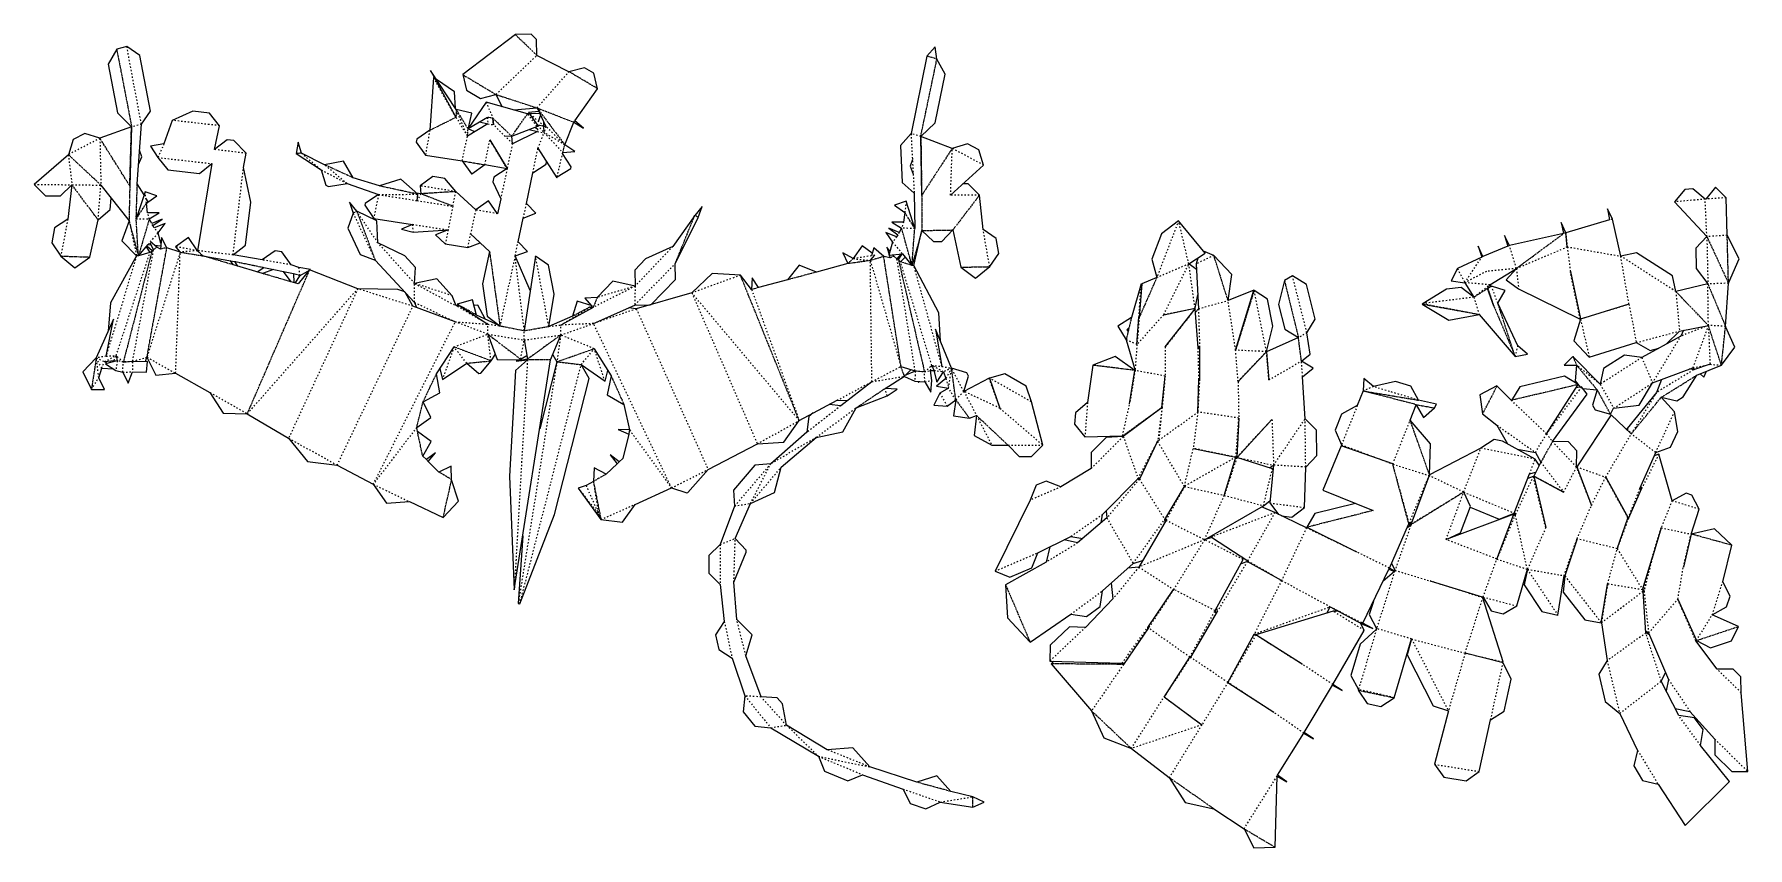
# Model space of a CAD drawing. Extents: x 1565 to 2324, y 477 to 838.
import ezdxf

# ---------------------------------------------------------------- set-up
doc = ezdxf.new("R2010")
doc.units = 0
doc.header["$LTSCALE"] = 0.05
doc.header["$MEASUREMENT"] = 0
doc.linetypes.add('ACAD_ISO03W100', pattern=[30, 12, -18])
doc.linetypes.add('ACAD_ISO12W100', pattern=[21, 12, -3, 0, -3, 0, -3])
for name, color, linetype in [('CutLine', 7, 'Continuous'), ('MountainLine', 7, 'Continuous'), ('ValleyLine', 7, 'Continuous')]:
    doc.layers.add(name, color=color, linetype=linetype)

msp = doc.modelspace()

# ---------------------------------------------------------------- linework, layer by layer
at = {"layer": 'CutLine', "color": 1, "linetype": 'Continuous', "lineweight": 0}
for p, q in [((1777.870408, 837.684238), (1754.54217, 819.938665)), ((1784.940578, 837.796899), (1777.870408, 837.684238)), ((1787.292345, 835.518904), (1784.940578, 837.796899)), ((1601.082587, 831.161), (1597.27929, 824.482758)), ((1605.580862, 832.40829), (1601.082587, 831.161)), ((1611.416128, 828.414586), (1605.580862, 832.40829)), ((1616.035309, 803.760629), (1611.416128, 828.414586)), ((1787.405006, 828.448734), (1787.292345, 835.518904)), ((1801.660844, 821.221187), (1787.405006, 828.448734)), ((1964.0043, 832.27006), (1960.353575, 828.132456)), ((1964.831659, 826.814509), (1964.0043, 832.27006)), ((1597.27929, 824.482758), (1601.435753, 802.948116)), ((1740.303769, 821.715697), (1751.533364, 801.036054)), ((1751.651232, 804.466833), (1740.303769, 821.715697)), ((1808.511207, 822.974048), (1801.660844, 821.221187)), ((1812.60847, 820.546376), (1808.511207, 822.974048)), ((1960.353575, 828.132456), (1953.3393, 793.758893)), ((1968.527248, 820.076865), (1964.831659, 826.814509)), ((1741.575219, 818.690878), (1739.94818, 795.330881)), ((1742.164882, 818.288402), (1741.575219, 818.690878)), ((1750.909288, 812.319887), (1742.879244, 817.800812)), ((1754.54217, 819.938665), (1756.262959, 813.080175)), ((1756.262959, 813.080175), (1762.435678, 809.383643)), ((1804.224807, 799.429273), (1814.361331, 813.696013)), ((1814.361331, 813.696013), (1812.60847, 820.546376)), ((1964.024861, 798.61127), (1968.527248, 820.076865)), ((1751.315382, 804.977346), (1750.909288, 812.319887)), ((1764.872178, 807.699917), (1756.885837, 796.104214)), ((1762.435678, 809.383643), (1769.294168, 811.104433)), ((1783.305046, 802.588477), (1764.872178, 807.699917)), ((1769.294168, 811.104433), (1772.043844, 805.711212)), ((1601.435753, 802.948116), (1607.728334, 796.729371)), ((1610.24347, 771.580777), (1612.041604, 797.925363)), ((1612.041604, 797.925363), (1616.035309, 803.760629)), ((1625.735041, 799.662793), (1622.053494, 789.20055)), ((1634.871191, 803.656149), (1625.735041, 799.662793)), ((1642.241622, 802.818063), (1634.871191, 803.656149)), ((1646.644701, 797.285172), (1642.241622, 802.818063)), ((1758.533435, 802.843478), (1751.651232, 804.466833)), ((1765.669664, 798.109247), (1756.649744, 792.650181)), ((1756.885837, 796.104214), (1765.523566, 801.001963)), ((1757.030347, 796.314034), (1758.56026, 802.80009)), ((1758.56026, 802.80009), (1758.533435, 802.843478)), ((1761.962752, 798.982917), (1765.669664, 798.109247)), ((1767.942966, 800.573741), (1768.213181, 797.670391)), ((1768.164758, 797.718546), (1767.942966, 800.573741)), ((1777.147215, 804.296046), (1787.487873, 805.19795)), ((1784.100128, 802.607573), (1783.305046, 802.588477)), ((1788.246797, 803.602143), (1783.725502, 803.139698)), ((1783.725502, 803.139698), (1787.731954, 797.448868)), ((1788.667619, 802.717271), (1784.315186, 802.612738)), ((1787.487873, 805.19795), (1791.406133, 796.958936)), ((1788.170241, 799.167742), (1789.086556, 801.836362)), ((1790.528279, 797.060527), (1790.509916, 798.843431)), ((1799.809274, 788.847063), (1803.810109, 798.840223)), ((1803.810109, 798.840223), (1808.105894, 796.256434)), ((1808.105894, 796.256434), (1804.224807, 799.429273)), ((1957.633208, 792.49515), (1964.024861, 798.61127)), ((1581.790677, 791.187416), (1579.649596, 784.448293)), ((1586.907006, 793.836578), (1581.790677, 791.187416)), ((1593.646128, 791.695498), (1586.907006, 793.836578)), ((1607.633133, 796.732258), (1593.646128, 791.695498)), ((1607.728334, 796.729371), (1606.889988, 770.650917)), ((1607.72043, 796.483502), (1607.633133, 796.732258)), ((1644.499263, 786.701642), (1646.644701, 797.285172)), ((1650.047146, 791.085817), (1644.499263, 786.701642)), ((1653.005869, 790.739153), (1650.047146, 791.085817)), ((1658.532862, 785.05737), (1653.005869, 790.739153)), ((1734.153349, 791.27873), (1733.927856, 790.004582)), ((1739.94818, 795.330881), (1734.153349, 791.27873)), ((1756.936905, 795.917887), (1756.995526, 796.166409)), ((1759.930596, 794.635829), (1756.936905, 795.917887)), ((1766.601318, 791.0088), (1774.226892, 778.361302)), ((1768.209047, 797.714817), (1768.164758, 797.718546)), ((1773.169566, 792.741496), (1776.27806, 792.584634)), ((1776.27806, 792.584634), (1787.416703, 796.973186)), ((1776.606828, 789.323299), (1776.312722, 792.598291)), ((1787.771346, 794.697698), (1776.606828, 789.323299)), ((1784.077207, 795.657447), (1787.771346, 794.697698)), ((1786.575224, 796.64165), (1787.753884, 795.917257)), ((1787.739833, 796.898546), (1787.204893, 796.889735)), ((1787.416703, 796.973186), (1787.629839, 797.593913)), ((1787.731954, 797.448868), (1787.563196, 797.399826)), ((1790.635804, 794.146059), (1790.528279, 797.060527)), ((1791.406133, 796.958936), (1790.532558, 796.944547)), ((1953.3393, 793.758893), (1948.610309, 788.501836)), ((1958.060838, 766.406756), (1957.633208, 792.49515)), ((1957.710909, 792.496308), (1957.636504, 792.294096)), ((1971.620395, 787.249323), (1957.710909, 792.496308)), ((1579.649596, 784.448293), (1564.539932, 771.289369)), ((1610.8252, 780.103748), (1612.259532, 783.549179)), ((1612.259532, 783.549179), (1611.25562, 786.40986)), ((1622.053494, 789.20055), (1616.135787, 788.257398)), ((1616.135787, 788.257398), (1619.325495, 783.184474)), ((1619.325495, 783.184474), (1623.732613, 777.654799)), ((1657.320198, 778.834262), (1658.532862, 785.05737)), ((1681.629707, 790.029964), (1680.698237, 784.984302)), ((1680.698237, 784.984302), (1691.778769, 777.680009)), ((1682.999369, 785.085232), (1681.629707, 790.029964)), ((1693.237669, 779.987374), (1682.999369, 785.085232)), ((1733.927856, 790.004582), (1737.980008, 784.209751)), ((1737.980008, 784.209751), (1754.244886, 781.670028)), ((1787.915326, 787.298397), (1796.314209, 774.134201)), ((1798.819147, 785.03552), (1798.906917, 785.389152)), ((1802.576366, 779.045252), (1798.819147, 785.03552)), ((1798.906917, 785.389152), (1804.196082, 785.855615)), ((1804.196082, 785.855615), (1799.809274, 788.847063)), ((1948.610309, 788.501836), (1949.476858, 772.114895)), ((1978.391377, 789.287411), (1971.620395, 787.249323)), ((1983.468883, 786.559394), (1978.391377, 789.287411)), ((1985.506972, 779.788412), (1983.468883, 786.559394)), ((1623.732613, 777.654799), (1637.752731, 776.07095)), ((1643.282406, 780.478068), (1636.879904, 741.902314)), ((1637.752731, 776.07095), (1643.282406, 780.478068)), ((1660.52062, 763.430212), (1657.320198, 778.834262)), ((1691.778769, 777.680009), (1693.886452, 770.930366)), ((1701.656695, 781.631187), (1693.237669, 779.987374)), ((1705.91199, 774.183061), (1701.656695, 781.631187)), ((1754.244886, 781.670028), (1758.371294, 775.927837)), ((1758.371294, 775.927837), (1758.578028, 775.893988)), ((1758.578028, 775.893988), (1764.320219, 780.020396)), ((1764.320219, 780.020396), (1774.217793, 778.355821)), ((1774.226892, 778.361302), (1768.305826, 774.495947)), ((1774.217793, 778.355821), (1774.221085, 778.370934)), ((1782.835629, 762.801809), (1785.613727, 776.37048)), ((1785.613727, 776.37048), (1791.536862, 780.232665)), ((1791.536862, 780.232665), (1791.75687, 781.277258)), ((1796.427387, 774.59524), (1802.417654, 778.352459)), ((1802.417654, 778.352459), (1802.576366, 779.045252)), ((1953.946993, 782.267069), (1952.886323, 779.384475)), ((1952.886323, 779.384475), (1954.284913, 775.876803)), ((1970.876778, 766.516586), (1985.506972, 779.788412)), ((1564.539932, 771.289369), (1569.483581, 766.233646)), ((1576.213456, 766.158217), (1581.269179, 771.101866)), ((1581.269179, 771.101866), (1579.432114, 755.926201)), ((1594.077169, 770.956478), (1606.563475, 755.076609)), ((1613.676626, 768.040924), (1609.742737, 755.961477)), ((1613.20835, 766.603031), (1610.24347, 771.580777)), ((1618.947326, 766.138301), (1613.676626, 768.040924)), ((1693.886452, 770.930366), (1695.051912, 770.31957)), ((1695.051912, 770.31957), (1703.26958, 771.657889)), ((1703.26958, 771.657889), (1717.245911, 766.739424)), ((1717.585126, 770.594278), (1705.91199, 774.183061)), ((1727.14907, 773.645922), (1717.585126, 770.594278)), ((1734.60406, 766.92248), (1727.14907, 773.645922)), ((1741.327331, 774.786328), (1735.600349, 770.638837)), ((1735.600349, 770.638837), (1735.935545, 767.094294)), ((1746.641979, 773.936214), (1741.327331, 774.786328)), ((1751.505529, 768.094694), (1746.641979, 773.936214)), ((1760.285974, 759.94966), (1751.505529, 768.094694)), ((1768.305826, 774.495947), (1767.864776, 772.396285)), ((1767.864776, 772.396285), (1771.379159, 764.804376)), ((1796.314209, 774.134201), (1796.427387, 774.59524)), ((1949.476858, 772.114895), (1954.733915, 767.385905)), ((1978.698299, 771.495797), (1976.37243, 771.501984)), ((1983.684981, 766.482514), (1978.698299, 771.495797)), ((2296.48978, 768.960163), (2291.956232, 763.533659)), ((2300.055746, 769.279866), (2296.48978, 768.960163)), ((2305.48225, 764.746319), (2300.055746, 769.279866)), ((2310.032254, 770.047832), (2305.863501, 764.769129)), ((2314.843406, 765.347191), (2310.032254, 770.047832)), ((1569.483581, 766.233646), (1576.213456, 766.158217)), ((1592.834406, 755.53137), (1598.219793, 760.113684)), ((1598.219793, 760.113684), (1598.627159, 765.16988)), ((1614.990536, 763.610916), (1614.019972, 765.240398)), ((1614.793389, 758.728099), (1614.292343, 763.018785)), ((1614.334812, 762.655102), (1614.990536, 763.610916)), ((1614.832771, 763.380951), (1618.947326, 766.138301)), ((1658.255315, 744.41316), (1660.52062, 763.430212)), ((1707.528193, 759.370346), (1704.353254, 763.337459)), ((1704.353254, 763.337459), (1705.937052, 758.509436)), ((1711.342607, 762.846996), (1711.190724, 762.107116)), ((1711.190724, 762.107116), (1715.083152, 756.203812)), ((1717.245911, 766.739424), (1711.342607, 762.846996)), ((1735.935545, 767.094294), (1734.063946, 767.409593)), ((1734.311655, 764.092063), (1734.60406, 766.92248)), ((1765.970138, 764.049814), (1760.285974, 759.94966)), ((1769.967916, 758.293187), (1765.970138, 764.049814)), ((1771.379159, 764.804376), (1769.967916, 758.293187)), ((1787.002643, 758.473681), (1782.835629, 762.801809)), ((1860.737063, 761.426343), (1857.460469, 757.544014)), ((1859.018409, 756.645676), (1860.737063, 761.426343)), ((1951.235996, 763.905052), (1945.939766, 762.072966)), ((1945.939766, 762.072966), (1950.551771, 758.889257)), ((1954.988708, 751.760658), (1951.235996, 763.905052)), ((1954.733915, 767.385905), (1954.988708, 751.760658)), ((1985.30517, 751.279936), (1983.684981, 766.482514)), ((2264.341457, 755.901046), (2262.268162, 760.501197)), ((2262.268162, 760.501197), (2263.041185, 755.514978)), ((2291.956232, 763.533659), (2306.254215, 748.140459)), ((2305.863501, 764.769129), (2305.48225, 764.746319)), ((2315.276626, 748.722271), (2314.843406, 765.347191)), ((1579.432114, 755.926201), (1573.580462, 751.956545)), ((1589.114843, 739.079265), (1592.834406, 755.53137)), ((1606.563475, 755.076609), (1603.341031, 746.275708)), ((1619.996502, 758.630184), (1614.793389, 758.728099)), ((1615.541219, 755.940867), (1619.996502, 758.630184)), ((1616.614243, 753.974062), (1615.541219, 755.940867)), ((1621.256742, 755.913989), (1616.614243, 753.974062)), ((1617.161012, 752.991472), (1621.256742, 755.913989)), ((1617.701492, 752.037456), (1617.161012, 752.991472)), ((1622.560042, 753.897217), (1617.701492, 752.037456)), ((1619.429901, 749.741927), (1622.560042, 753.897217)), ((1705.937052, 758.509436), (1703.540093, 751.857024)), ((1716.395182, 755.146924), (1707.528193, 759.370346)), ((1715.083152, 756.203812), (1732.201332, 753.559763)), ((1716.964766, 745.342009), (1716.395182, 755.146924)), ((1732.201332, 753.559763), (1727.380303, 751.390599)), ((1779.134368, 745.779579), (1781.403444, 756.295227)), ((1781.403444, 756.295227), (1787.002643, 758.473681)), ((1857.460469, 757.544014), (1847.684992, 743.749697)), ((1848.759586, 736.14092), (1859.018409, 756.645676)), ((1949.98268, 754.607065), (1944.778669, 754.591907)), ((1944.778669, 754.591907), (1949.190629, 751.832094)), ((1950.551771, 758.889257), (1949.98268, 754.607065)), ((2072.010251, 755.170917), (2064.438966, 749.426421)), ((2083.837086, 740.811758), (2072.010251, 755.170917)), ((2243.666768, 749.843931), (2241.636659, 754.442683)), ((2241.636659, 754.442683), (2242.678031, 749.524817)), ((2263.041185, 755.514978), (2243.706592, 749.848112)), ((2268.087626, 739.477142), (2264.341457, 755.901046)), ((1573.580462, 751.956545), (1572.318224, 745.369479)), ((1572.318224, 745.369479), (1576.28788, 739.517827)), ((1603.341031, 746.275708), (1609.895277, 739.576317)), ((1615.721439, 745.416802), (1617.477251, 742.319926)), ((1618.869741, 743.481299), (1616.069197, 745.822386)), ((1620.675392, 745.24986), (1619.429901, 749.741927)), ((1620.894817, 747.806966), (1620.449026, 742.611873)), ((1623.34706, 743.20542), (1620.894817, 747.806966)), ((1632.948087, 747.693576), (1627.238448, 743.64414)), ((1636.879904, 741.902314), (1632.948087, 747.693576)), ((1703.540093, 751.857024), (1709.041485, 740.15812)), ((1728.906535, 739.597682), (1716.964766, 745.342009)), ((1727.380303, 751.390599), (1732.516943, 750.14059)), ((1732.516943, 750.14059), (1748.025113, 751.085924)), ((1748.025502, 751.085844), (1742.494783, 748.981552)), ((1742.494783, 748.981552), (1746.763212, 744.883088)), ((1746.763212, 744.883088), (1756.772244, 743.252564)), ((1756.772244, 743.252564), (1762.310797, 745.306399)), ((1762.310797, 745.306399), (1758.061657, 749.409886)), ((1758.061657, 749.409886), (1766.424567, 741.571899)), ((1783.320675, 741.592747), (1779.134368, 745.779579)), ((1946.967259, 747.964252), (1942.144006, 749.912793)), ((1942.144006, 749.912793), (1945.199073, 745.702432)), ((1948.085783, 749.882987), (1943.47532, 751.897868)), ((1943.47532, 751.897868), (1947.523157, 748.909368)), ((1945.199073, 745.702432), (1943.496018, 739.923056)), ((1947.523157, 748.909368), (1946.967259, 747.964252)), ((1949.190629, 751.832094), (1948.085783, 749.882987)), ((1954.577863, 735.380014), (1958.153646, 750.825852)), ((1958.153646, 750.825852), (1963.372024, 745.920883)), ((1963.372024, 745.920883), (1966.991757, 745.987386)), ((1966.991757, 745.987386), (1971.899066, 751.07839)), ((1971.899066, 751.07839), (1975.383529, 734.572586)), ((1991.099705, 747.22736), (1985.30517, 751.279936)), ((1992.268018, 740.623004), (1991.099705, 747.22736)), ((2064.438966, 749.426421), (2060.090177, 738.138216)), ((2218.728213, 744.183944), (2216.473604, 748.663315)), ((2216.473604, 748.663315), (2218.016363, 743.891741)), ((2242.678031, 749.524817), (2218.728213, 744.183944)), ((2244.34094, 743.613471), (2243.666768, 749.843931)), ((2243.706592, 749.848112), (2243.669443, 749.819208)), ((2306.254215, 748.140459), (2301.360785, 743.036114)), ((2320.5519, 738.244013), (2315.276626, 748.722271)), ((1576.28788, 739.517827), (1582.530508, 734.301466)), ((1582.530508, 734.301466), (1589.114843, 739.079265)), ((1609.895277, 739.576317), (1598.343885, 718.820832)), ((1610.707379, 739.553386), (1615.057153, 744.642054)), ((1615.854549, 741.018673), (1610.707379, 739.553386)), ((1614.114943, 743.539791), (1615.854549, 741.018673)), ((1616.766325, 741.826845), (1614.422954, 743.900124)), ((1615.057153, 744.642054), (1616.239662, 744.502767)), ((1617.477251, 742.319926), (1616.766325, 741.826845)), ((1617.878762, 744.309698), (1620.56754, 743.992988)), ((1620.449026, 742.611873), (1618.869741, 743.481299)), ((1629.235358, 741.238211), (1623.34706, 743.20542)), ((1627.238448, 743.64414), (1629.235358, 741.238211)), ((1639.164605, 739.633654), (1653.267569, 737.150833)), ((1652.896847, 735.573664), (1651.371206, 737.484687)), ((1652.698998, 740.039678), (1658.255315, 744.41316)), ((1665.582391, 737.817564), (1652.698998, 740.039678)), ((1653.267569, 737.150833), (1654.651128, 735.057021)), ((1671.354976, 741.901343), (1665.582391, 737.817564)), ((1674.387444, 741.381755), (1671.354976, 741.901343)), ((1678.471224, 735.609169), (1674.387444, 741.381755)), ((1709.041485, 740.15812), (1715.693897, 737.761161)), ((1715.693897, 737.761161), (1733.172499, 718.998336)), ((1733.574739, 734.439191), (1728.906535, 739.597682)), ((1766.425492, 741.571701), (1763.382359, 727.245107)), ((1777.748629, 739.590987), (1783.320675, 741.592747)), ((1784.505182, 724.228793), (1777.748629, 739.590987)), ((1786.779755, 739.483286), (1781.855553, 706.458986)), ((1792.628066, 735.508709), (1786.779755, 739.483286)), ((1835.595889, 738.292231), (1830.805841, 733.254813)), ((1847.684992, 743.749697), (1835.595889, 738.292231)), ((1927.657987, 738.358311), (1923.055265, 740.889467)), ((1923.055265, 740.889467), (1925.316428, 736.148271)), ((1931.735401, 744.047987), (1927.657987, 738.358311)), ((1936.140438, 740.752747), (1931.735401, 744.047987)), ((1935.286547, 737.51189), (1937.340481, 739.855041)), ((1936.785987, 743.202865), (1935.842919, 739.623546)), ((1941.221208, 739.334488), (1936.785987, 743.202865)), ((1944.098938, 738.669223), (1941.221208, 739.334488)), ((1944.014306, 741.681884), (1942.59376, 743.52174)), ((1942.59376, 743.52174), (1943.600274, 740.276855)), ((1943.496018, 739.923056), (1949.490776, 740.526756)), ((1943.703535, 739.943954), (1944.098938, 738.669223)), ((1945.69869, 739.500311), (1945.236928, 740.098374)), ((1947.067728, 738.306454), (1945.69869, 739.500311)), ((1948.97078, 740.47439), (1947.067728, 738.306454)), ((1947.762789, 737.795036), (1949.427188, 740.520353)), ((1948.654613, 736.964899), (1947.762789, 737.795036)), ((1950.73944, 739.017449), (1948.654613, 736.964899)), ((1949.490776, 740.526756), (1953.754385, 735.373172)), ((1988.215443, 734.828469), (1992.268018, 740.623004)), ((2060.090177, 738.138216), (2062.297898, 729.960444)), ((2076.547674, 736.010207), (2083.837086, 740.811758)), ((2080.46567, 738.590999), (2079.761219, 736.001822)), ((2087.613438, 739.814051), (2083.072151, 741.740477)), ((2095.538109, 731.320201), (2087.613438, 739.814051)), ((2206.407167, 739.09624), (2195.627321, 733.970848)), ((2206.930289, 739.310066), (2204.776914, 743.83144)), ((2204.776914, 743.83144), (2206.407167, 739.09624)), ((2218.016363, 743.891741), (2206.930289, 739.310066)), ((2274.996786, 740.981641), (2268.087626, 739.477142)), ((2291.018377, 730.689892), (2274.996786, 740.981641)), ((2301.360785, 743.036114), (2301.550051, 734.064489)), ((2315.830581, 727.50476), (2320.5519, 738.244013)), ((1665.720602, 731.797013), (1652.896847, 735.573664)), ((1663.362718, 732.49142), (1666.365463, 734.475589)), ((1670.566728, 733.610052), (1665.720602, 731.797013)), ((1666.365463, 734.475589), (1679.440122, 731.781972)), ((1678.531625, 728.044687), (1675.055209, 732.685344)), ((1681.875026, 734.465624), (1678.471224, 735.609169)), ((1679.440122, 731.781972), (1679.584382, 727.728234)), ((1680.262844, 727.524292), (1682.47827, 730.941838)), ((1686.639984, 733.342168), (1681.550361, 727.137271)), ((1687.104953, 733.547419), (1681.875026, 734.465624)), ((1682.47827, 730.941838), (1686.553695, 733.23697)), ((1707.992213, 724.989369), (1686.639984, 733.342168)), ((1686.699294, 733.318966), (1687.104953, 733.547419)), ((1733.222377, 727.376908), (1733.574739, 734.439191)), ((1795.082704, 722.640495), (1792.628066, 735.508709)), ((1830.805841, 733.254813), (1830.983772, 726.185984)), ((1848.840503, 729.070315), (1848.759586, 736.14092)), ((1865.218287, 731.799902), (1856.151128, 723.185452)), ((1877.700552, 731.015574), (1865.218287, 731.799902)), ((1882.643967, 724.690742), (1877.700552, 731.015574)), ((1882.839476, 729.928721), (1882.643967, 724.690742)), ((1885.67827, 725.522374), (1882.839476, 729.928721)), ((1903.742749, 735.523785), (1898.581921, 728.962988)), ((1911.493969, 732.425914), (1903.742749, 735.523785)), ((1925.316428, 736.148271), (1911.493969, 732.425914)), ((1965.627718, 714.353232), (1954.577863, 735.380014)), ((1975.383529, 734.572586), (1981.899172, 729.701521)), ((1981.899172, 729.701521), (1988.215443, 734.828469)), ((2062.297898, 729.960444), (2055.677676, 727.157728)), ((2079.892762, 733.486204), (2076.547674, 736.010207)), ((2079.761219, 736.001822), (2080.797504, 716.184028)), ((2093.926686, 719.815888), (2095.538109, 731.320201)), ((2122.528743, 730.67843), (2118.904079, 728.648343)), ((2128.645457, 726.901194), (2122.528743, 730.67843)), ((2195.627321, 733.970848), (2192.860747, 728.505701)), ((2209.9867, 726.780068), (2221.819439, 734.007697)), ((2221.813378, 734.003995), (2217.322835, 728.99384)), ((2245.7256, 732.615846), (2250.209107, 711.648467)), ((2292.522876, 723.780732), (2291.018377, 730.689892)), ((2301.550051, 734.064489), (2306.697286, 727.138028)), ((1681.550361, 727.137271), (1678.531625, 728.044687)), ((1725.712835, 724.65617), (1707.992213, 724.989369)), ((1728.809396, 723.682014), (1725.712835, 724.65617)), ((1732.452983, 717.294181), (1728.984309, 723.49425)), ((1743.118401, 729.409557), (1733.222377, 727.376908)), ((1749.91473, 721.934742), (1743.118401, 729.409557)), ((1751.658347, 717.452877), (1749.91473, 721.934742)), ((1763.382359, 727.245107), (1765.39539, 712.865605)), ((1792.719826, 708.342998), (1795.082704, 722.640495)), ((1821.145008, 728.458296), (1814.175759, 721.151157)), ((1830.983772, 726.185984), (1821.145008, 728.458296)), ((1856.151128, 723.185452), (1831.517208, 716.09149)), ((1837.972192, 717.950366), (1848.840503, 729.070315)), ((1898.581921, 728.962988), (1885.67827, 725.522374)), ((2055.38245, 727.179759), (2051.052291, 712.239568)), ((2055.677676, 727.157728), (2054.565153, 712.433622)), ((2055.6454, 726.730549), (2055.38245, 727.179759)), ((2079.297197, 716.356734), (2080.475088, 722.349873)), ((2105.324319, 724.353437), (2093.926686, 719.815888)), ((2097.288004, 697.782385), (2105.324319, 724.353437)), ((2105.532202, 724.289674), (2105.262103, 724.147728)), ((2111.414092, 720.36496), (2105.532202, 724.289674)), ((2118.904079, 728.648343), (2116.353438, 718.093177)), ((2132.524751, 711.61067), (2128.645457, 726.901194)), ((2190.728239, 724.797439), (2180.390517, 718.461998)), ((2197.357496, 725.628706), (2190.728239, 724.797439)), ((2192.860747, 728.505701), (2198.934881, 727.714082)), ((2202.940742, 721.289655), (2197.357496, 725.628706)), ((2198.934881, 727.714082), (2202.940742, 721.289655)), ((2209.01408, 725.139476), (2209.082444, 725.114777)), ((2211.758722, 717.379871), (2209.01408, 725.139476)), ((2209.120707, 725.17637), (2209.044449, 725.053616)), ((2210.703214, 726.240892), (2209.120707, 725.17637)), ((2210.642913, 726.200329), (2209.9867, 726.780068)), ((2216.815512, 724.213999), (2210.703214, 726.240892)), ((2213.574465, 718.649461), (2216.815512, 724.213999)), ((2217.322835, 728.99384), (2222.770808, 725.031128)), ((2222.770808, 725.031128), (2250.041264, 711.613278)), ((2306.697286, 727.138028), (2292.522876, 723.780732)), ((2314.542519, 708.351818), (2315.830581, 727.50476)), ((1598.343885, 718.820832), (1597.293055, 706.294059)), ((1751.238148, 710.366808), (1732.452983, 717.294181)), ((1733.172499, 718.998336), (1733.972752, 716.733739)), ((1753.084812, 717.491627), (1751.658347, 717.452877)), ((1758.817623, 720.129322), (1752.080557, 718.141909)), ((1752.080557, 718.141909), (1765.709565, 709.316754)), ((1760.714443, 713.366191), (1758.817623, 720.129322)), ((1761.189416, 717.711786), (1759.508464, 717.666123)), ((1764.458286, 711.640689), (1761.189416, 717.711786)), ((1812.311521, 716.714003), (1798.066275, 708.922585)), ((1805.222937, 719.562512), (1803.17055, 712.848799)), ((1811.906223, 717.413112), (1805.222937, 719.562512)), ((1814.175759, 721.151157), (1808.633965, 720.869302)), ((1808.633965, 720.869302), (1811.607868, 717.509066)), ((1811.652383, 716.353488), (1811.906223, 717.413112)), ((1811.860758, 717.223323), (1812.311521, 716.714003)), ((1812.559068, 709.619796), (1830.841507, 717.807978)), ((1831.517208, 716.09149), (1828.052213, 716.558733)), ((1830.841507, 717.807978), (1837.752385, 717.887067)), ((1966.380165, 701.761174), (1965.627718, 714.353232)), ((2065.386423, 713.526981), (2079.297197, 716.356734)), ((2066.111651, 699.332555), (2079.330882, 716.185775)), ((2079.330882, 716.185775), (2079.129544, 716.32263)), ((2079.376249, 716.150091), (2079.290214, 716.133927)), ((2080.658177, 698.855797), (2079.376249, 716.150091)), ((2080.797504, 716.184028), (2079.486443, 714.66348)), ((2113.807247, 708.373841), (2111.414092, 720.36496)), ((2116.353438, 718.093177), (2119.073779, 707.043788)), ((2180.390517, 718.461998), (2180.075791, 718.255151)), ((2180.075791, 718.255151), (2191.796296, 711.045057)), ((2222.500131, 699.724473), (2213.574465, 718.649461)), ((2271.713608, 718.246453), (2250.245632, 711.530577)), ((1599.613753, 711.551018), (1592.032357, 694.37727)), ((1596.358264, 695.150553), (1599.613753, 711.551018)), ((1771.040309, 708.607098), (1760.714443, 713.366191)), ((1765.39539, 712.865605), (1771.040309, 708.607098)), ((1803.17055, 712.848799), (1792.719826, 708.342998)), ((1971.340286, 689.766131), (1964.16707, 707.113093)), ((1964.16707, 707.113093), (1967.044592, 690.642109)), ((2051.052291, 712.239568), (2045.027533, 708.459443)), ((2045.027533, 708.459443), (2048.737487, 702.391223)), ((2050.002608, 707.773688), (2049.072125, 706.823343)), ((2049.072125, 706.823343), (2049.600103, 706.061227)), ((2053.543427, 700.369194), (2054.413124, 712.445533)), ((2054.565153, 712.433622), (2054.400128, 712.265074)), ((2054.413124, 712.445533), (2054.582511, 712.663349)), ((2110.946592, 697.160393), (2113.807247, 708.373841)), ((2119.073779, 707.043788), (2125.124102, 703.384062)), ((2128.907868, 705.534639), (2132.524751, 711.61067)), ((2191.796296, 711.045057), (2205.303481, 713.674058)), ((2205.303481, 713.674058), (2221.270662, 694.953485)), ((2250.245632, 711.530577), (2247.297946, 701.98713)), ((2250.041264, 711.613278), (2250.173673, 711.814176)), ((2250.209107, 711.648467), (2250.384324, 711.573964)), ((2294.099051, 706.265563), (2306.930079, 708.777736)), ((2318.596562, 699.20573), (2314.542519, 708.351818)), ((1742.894935, 687.366393), (1750.681813, 699.22437)), ((1765.664643, 704.904683), (1769.881601, 693.739019)), ((1781.805094, 702.31686), (1783.219129, 693.807752)), ((1793.527843, 693.452947), (1798.003705, 704.510728)), ((2048.737487, 702.391223), (2052.678103, 688.8458)), ((2080.608803, 699.521892), (2081.32241, 698.850234)), ((2125.124102, 703.384062), (2110.990175, 697.142099)), ((2130.296022, 696.085735), (2128.907868, 705.534639)), ((2226.727213, 696.091257), (2222.500131, 699.724473)), ((2247.297946, 701.98713), (2254.098869, 694.671825)), ((2254.098869, 694.671825), (2274.96434, 701.179903)), ((2274.96434, 701.179903), (2281.080899, 697.631987)), ((2294.742285, 704.044455), (2277.379226, 694.529975)), ((2288.399299, 700.568672), (2294.099051, 706.265563)), ((2295.873871, 706.613053), (2294.742285, 704.044455)), ((2312.70686, 691.118851), (2318.596562, 699.20573)), ((1592.032357, 694.37727), (1586.013848, 688.170074)), ((1595.611559, 692.763997), (1599.931879, 693.301314)), ((1596.69814, 691.897231), (1595.611559, 692.763997)), ((1601.090765, 693.080752), (1596.075674, 691.729517)), ((1596.075674, 691.729517), (1600.701671, 688.84185)), ((1599.931879, 693.301314), (1601.324568, 693.036254)), ((1600.876385, 695.432796), (1601.341197, 693.148227)), ((1604.030124, 692.550539), (1608.154395, 692.890885)), ((1604.674714, 692.568204), (1604.632251, 692.600228)), ((1608.166861, 692.663907), (1608.068718, 692.883814)), ((1608.154395, 692.890885), (1608.41148, 692.666887)), ((1614.755648, 692.744174), (1608.166861, 692.663907)), ((1613.88357, 692.73355), (1614.50241, 694.657591)), ((1614.295633, 688.122605), (1614.755648, 692.744174)), ((1614.50241, 694.657591), (1618.443791, 686.751366)), ((1745.547463, 684.870146), (1756.293601, 692.004903)), ((1756.293601, 692.004903), (1761.754035, 687.51228)), ((1762.60006, 687.594545), (1767.092683, 693.054979)), ((1767.092683, 693.054979), (1769.021745, 696.015746)), ((1769.881601, 693.739019), (1780.126039, 693.508398)), ((1777.388417, 591.59938), (1793.527843, 693.452947)), ((1783.269082, 693.470111), (1777.989238, 688.766575)), ((1783.219129, 693.807752), (1778.297944, 692.907163)), ((1778.297944, 692.907163), (1783.269082, 693.470111)), ((1780.126039, 693.508398), (1780.184202, 693.844722)), ((1780.184202, 693.844722), (1782.948326, 695.437339)), ((1796.297864, 692.704036), (1788.697018, 662.966313)), ((1794.439935, 695.706304), (1796.297864, 692.704036)), ((1812.843699, 698.467078), (1820.339374, 686.422911)), ((2043.939374, 694.948969), (2034.017, 691.121399)), ((2052.651805, 688.850006), (2043.939374, 694.948969)), ((2081.320327, 698.228301), (2080.658177, 698.855797)), ((2081.32241, 698.850234), (2081.275335, 684.798484)), ((2110.96788, 697.140248), (2098.374512, 683.852881)), ((2110.947767, 697.119027), (2110.946592, 697.160393)), ((2110.992001, 697.119861), (2110.96788, 697.140248)), ((2110.990175, 697.142099), (2112.0205, 684.591958)), ((2126.457248, 692.997412), (2130.296022, 696.085735)), ((2131.706044, 689.899052), (2126.457248, 692.997412)), ((2221.270662, 694.953485), (2226.727213, 696.091257)), ((2246.846476, 695.04004), (2243.014128, 691.21289)), ((2258.985674, 682.723189), (2246.846476, 695.04004)), ((2269.671531, 695.52387), (2260.492469, 689.631848)), ((2277.379226, 694.529975), (2269.671531, 695.52387)), ((2281.080899, 697.631987), (2284.885408, 698.643156)), ((2307.655674, 691.557884), (2300.351711, 689.047687)), ((1586.013848, 688.170074), (1589.878045, 680.435753)), ((1593.168987, 685.602025), (1594.476899, 689.814596)), ((1595.740597, 680.332586), (1593.168987, 685.602025)), ((1594.476899, 689.814596), (1599.651037, 689.497683)), ((1600.701671, 688.84185), (1603.762218, 688.05479)), ((1603.762218, 688.05479), (1606.132491, 683.130777)), ((1606.132491, 683.130777), (1608.170726, 688.20125)), ((1608.170726, 688.20125), (1614.295633, 688.122605)), ((1618.443791, 686.751366), (1627.238218, 687.588592)), ((1627.238218, 687.588592), (1642.451036, 678.983636)), ((1744.432784, 678.966128), (1742.894935, 687.366393)), ((1744.393202, 689.647977), (1745.547463, 684.870146)), ((1761.754035, 687.51228), (1762.60006, 687.594545)), ((1777.989238, 688.766575), (1775.286858, 641.953249)), ((1795.186294, 624.996541), (1810.667766, 685.303939)), ((1810.667766, 685.303939), (1807.068032, 691.390146)), ((1807.068032, 691.390146), (1817.637416, 683.996071)), ((1817.637416, 683.996071), (1818.901208, 688.733778)), ((1820.339374, 686.422911), (1818.604062, 678.061083)), ((1941.87186, 680.858135), (1950.453547, 686.215643)), ((1948.877126, 690.584406), (1955.180298, 688.663843)), ((1955.16304, 688.450944), (1950.361657, 686.470298)), ((1950.435881, 686.204614), (1955.040016, 684.000301)), ((1950.958896, 686.716668), (1953.45355, 689.189979)), ((1955.040016, 684.000301), (1959.438772, 683.72171)), ((1959.295027, 688.22314), (1955.16304, 688.450944)), ((1955.180298, 688.663843), (1955.244141, 688.446472)), ((1956.578623, 683.902855), (1956.705189, 683.471925)), ((1956.705189, 683.471925), (1956.928022, 683.880726)), ((1962.002756, 688.756912), (1964.172089, 688.764966)), ((1962.519922, 684.423796), (1962.002756, 688.756912)), ((1962.090197, 679.197714), (1962.519922, 684.423796)), ((1962.523659, 691.029348), (1963.418033, 688.87635)), ((1963.448968, 688.762281), (1964.845904, 683.61118)), ((1968.797977, 685.262657), (1964.583841, 681.784479)), ((1964.845904, 683.61118), (1967.735059, 688.238665)), ((1967.735059, 688.238665), (1968.797977, 685.262657)), ((1978.10066, 687.693126), (1971.340286, 689.766131)), ((1976.756943, 679.558403), (1978.829948, 686.318776)), ((1987.928942, 685.408302), (1976.756943, 679.558403)), ((1978.829948, 686.318776), (1978.10066, 687.693126)), ((1988.154174, 685.283605), (1987.928942, 685.408302)), ((1994.909384, 687.336485), (1988.090209, 685.465962)), ((1988.090209, 685.465962), (1992.79535, 672.052016)), ((2004.439677, 681.909126), (1994.909384, 687.336485)), ((2034.017, 691.121399), (2031.625514, 674.586535)), ((2050.284036, 673.964156), (2052.651805, 688.850006)), ((2052.678103, 688.8458), (2052.647633, 688.823775)), ((2064.566432, 672.396659), (2066.022851, 686.290383)), ((2080.520539, 670.383152), (2081.035623, 684.809038)), ((2081.275335, 684.798484), (2081.027271, 684.575104)), ((2081.035623, 684.809038), (2081.276221, 685.062923)), ((2126.983356, 686.046013), (2131.706044, 689.899052)), ((2128.104409, 667.360202), (2126.983356, 686.046013)), ((2154.14185, 685.309113), (2153.822951, 679.744332)), ((2158.359859, 681.665367), (2154.14185, 685.309113)), ((2168.142945, 683.943156), (2158.359859, 681.665367)), ((2175.038195, 681.868434), (2168.142945, 683.943156)), ((2243.121637, 686.251925), (2223.360925, 681.596629)), ((2243.014128, 691.21289), (2248.430161, 691.189351)), ((2249.134939, 682.531684), (2243.121637, 686.251925)), ((2248.430161, 691.189351), (2247.79417, 684.146943)), ((2247.79417, 684.146943), (2250.064974, 681.425274)), ((2260.492469, 689.631848), (2258.985674, 682.723189)), ((2282.164914, 683.257868), (2300.081935, 690.045457)), ((2286.101929, 684.749346), (2283.973117, 679.106226)), ((2295.816332, 677.109694), (2301.827528, 686.74201)), ((2300.351711, 689.047687), (2298.587259, 689.479222)), ((2300.081935, 690.045457), (2300.980347, 689.263734)), ((2301.827528, 686.74201), (2312.70686, 691.118851)), ((2303.23003, 687.306248), (2304.84794, 685.898478)), ((2304.84794, 685.898478), (2306.123968, 688.470502)), ((1589.878045, 680.435753), (1595.740597, 680.332586)), ((1642.451036, 678.983636), (1648.278603, 669.952674)), ((1736.942017, 674.865175), (1744.432784, 678.966128)), ((1818.604062, 678.061083), (1825.996172, 673.784616)), ((1935.975238, 683.829529), (1922.147527, 673.139772)), ((1928.941298, 672.21174), (1942.694449, 677.59666)), ((1947.131332, 680.450174), (1941.87186, 680.858135)), ((1942.694449, 677.59666), (1947.131332, 680.450174)), ((1959.438772, 683.72171), (1962.090197, 679.197714)), ((1966.153388, 678.768721), (1963.439863, 673.430985)), ((1964.583841, 681.784479), (1969.994302, 681.020551)), ((1969.994302, 681.020551), (1966.153388, 678.768721)), ((2006.702784, 674.86638), (2004.439677, 681.909126)), ((2153.822951, 679.744332), (2151.256177, 673.262788)), ((2178.385495, 675.639824), (2175.038195, 681.868434)), ((2213.147193, 681.927318), (2205.527563, 678.054861)), ((2205.527563, 678.054861), (2206.79752, 669.602529)), ((2219.552069, 675.56245), (2213.147193, 681.927318)), ((2223.360925, 681.596629), (2219.552069, 675.56245)), ((2235.133688, 660.694331), (2249.134939, 682.531684)), ((2237.812092, 657.263877), (2253.192399, 678.250031)), ((2250.607552, 681.514143), (2248.233187, 681.125246)), ((2253.192399, 678.250031), (2250.607552, 681.514143)), ((2251.200642, 680.765196), (2257.610448, 680.186334)), ((2257.610448, 680.186334), (2255.615049, 673.40265)), ((2283.973117, 679.106226), (2270.982917, 663.097412)), ((2276.240513, 673.451833), (2282.164914, 683.257868)), ((2286.035284, 676.910016), (2292.922494, 675.308037)), ((2291.89609, 670.452958), (2286.035284, 676.910016)), ((2292.922494, 675.308037), (2295.816332, 677.109694)), ((1648.278603, 669.952674), (1659.021731, 669.630171)), ((1659.021731, 669.630171), (1677.331641, 658.789794)), ((1740.380494, 668.017303), (1736.942017, 674.865175)), ((1825.996172, 673.784616), (1828.533758, 662.450122)), ((1903.758382, 666.649621), (1920.557095, 675.598044)), ((1909.998417, 669.973594), (1908.016966, 668.421289)), ((1922.147527, 673.139772), (1917.094268, 673.753448)), ((1920.557095, 675.598044), (1925.153141, 675.463315)), ((1923.115803, 661.675843), (1928.941298, 672.21174)), ((1963.439863, 673.430985), (1969.415181, 673.043404)), ((1969.415181, 673.043404), (1973.170142, 675.776801)), ((1973.170142, 675.776801), (1972.205599, 668.730049)), ((1972.205599, 668.730049), (1979.240683, 667.683794)), ((1979.240683, 667.683794), (1982.397518, 668.844941)), ((1982.397518, 668.844941), (1981.336497, 659.98995)), ((2011.834099, 655.693685), (2006.702784, 674.86638)), ((2026.249627, 669.993078), (2025.856953, 664.989817)), ((2031.625514, 674.586535), (2026.249627, 669.993078)), ((2064.667375, 672.386448), (2047.43924, 659.584897)), ((2064.550688, 672.299743), (2064.566432, 672.396659)), ((2064.576895, 672.496476), (2064.667375, 672.386448)), ((2144.301254, 669.408416), (2141.472773, 662.422714)), ((2151.256177, 673.262788), (2144.301254, 669.408416)), ((2174.697814, 666.71916), (2177.408917, 673.651195)), ((2177.408917, 673.651195), (2180.57088, 668.003981)), ((2186.317904, 673.922035), (2178.385495, 675.639824)), ((2180.57088, 668.003981), (2185.498967, 672.199572)), ((2185.498967, 672.199572), (2186.317904, 673.922035)), ((2206.79752, 669.602529), (2213.166091, 664.571108)), ((2263.839276, 669.158888), (2248.529232, 646.117272)), ((2255.615049, 673.40265), (2256.700868, 671.411854)), ((2256.700868, 671.411854), (2263.484553, 669.416455)), ((2263.484553, 669.416455), (2264.871859, 672.033891)), ((2272.726961, 660.702856), (2263.839276, 669.158888)), ((2264.871859, 672.033891), (2276.240513, 673.451833)), ((2293.359794, 661.712649), (2291.89609, 670.452958)), ((1734.118941, 663.600355), (1740.380494, 668.017303)), ((1734.474971, 661.765489), (1734.118941, 663.600355)), ((1740.518332, 657.368751), (1734.474971, 661.765489)), ((1828.533758, 662.450122), (1823.449624, 662.586012)), ((1823.449624, 662.586012), (1828.144073, 660.629221)), ((1907.164507, 661.401793), (1891.126418, 647.417941)), ((1896.915774, 657.090812), (1903.758382, 666.649621)), ((1908.016966, 668.421289), (1907.164507, 661.401793)), ((1911.338986, 659.176224), (1923.115803, 661.675843)), ((2025.856953, 664.989817), (2030.429455, 659.346947)), ((2098.679361, 667.682972), (2097.826845, 650.393902)), ((2113.397592, 667.019795), (2097.985538, 650.246689)), ((2133.166393, 662.422964), (2128.104409, 667.360202)), ((2133.307808, 651.087672), (2133.166393, 662.422964)), ((2141.472773, 662.422714), (2144.230795, 655.911699)), ((2183.688512, 656.306566), (2174.697814, 666.71916)), ((2213.166091, 664.571108), (2217.781357, 656.307259)), ((2270.982917, 663.097412), (2270.657295, 662.672003)), ((2290.196226, 654.878676), (2293.359794, 661.712649)), ((1677.331641, 658.789794), (1685.696278, 648.466776)), ((1736.779158, 650.897886), (1740.518332, 657.368751)), ((1828.144073, 660.629221), (1825.564872, 649.816252)), ((1863.354807, 644.900776), (1885.189759, 656.258534)), ((1885.189759, 656.258534), (1896.915774, 657.090812)), ((1895.775386, 645.925271), (1911.338986, 659.176224)), ((1981.336497, 659.98995), (1989.164243, 655.716424)), ((1989.164243, 655.716424), (1996.353249, 655.71377)), ((1996.353249, 655.71377), (2001.346757, 650.707287)), ((2006.827616, 650.700176), (2011.834099, 655.693685)), ((2030.429455, 659.346947), (2047.152205, 659.849426)), ((2039.935461, 659.139407), (2033.282767, 652.465275)), ((2047.43924, 659.584897), (2039.935461, 659.139407)), ((2047.152205, 659.849426), (2047.684601, 659.767215)), ((2062.710134, 657.451469), (2054.601133, 640.671723)), ((2062.708636, 657.448369), (2062.706132, 657.456422)), ((2078.52166, 654.293284), (2097.436178, 650.417596)), ((2144.073818, 655.481955), (2135.916006, 635.766925)), ((2166.97708, 647.359356), (2144.073818, 655.481955)), ((2144.230795, 655.911699), (2144.504526, 655.329206)), ((2183.252589, 642.556485), (2183.688512, 656.306566)), ((2206.038851, 654.312718), (2183.252589, 642.556485)), ((2211.916858, 658.243245), (2206.038851, 654.312718)), ((2215.571201, 657.517676), (2211.916858, 658.243245)), ((2230.17284, 649.520924), (2215.571201, 657.517676)), ((2222.251643, 653.859057), (2230.248763, 652.487854)), ((2244.881524, 657.111792), (2237.812092, 657.263877)), ((2248.652094, 653.175423), (2244.881524, 657.111792)), ((2283.558365, 652.441712), (2290.196226, 654.878676)), ((1685.696278, 648.466776), (1698.890149, 646.900384)), ((1698.890149, 646.900384), (1714.88381, 638.382265)), ((1738.424493, 649.308889), (1736.779158, 650.897886)), ((1742.441448, 652.34121), (1738.424493, 649.308889)), ((1739.218044, 648.475907), (1742.441448, 652.34121)), ((1744.005144, 643.79853), (1739.218044, 648.475907)), ((1749.412947, 646.363427), (1744.005144, 643.79853)), ((1749.628302, 640.382069), (1749.412947, 646.363427)), ((1823.067701, 647.454413), (1818.179057, 642.899814)), ((1823.881394, 648.267849), (1819.939571, 651.397223)), ((1819.939571, 651.397223), (1823.067701, 647.454413)), ((1825.564872, 649.816252), (1823.881394, 648.267849)), ((1884.07639, 646.872877), (1874.57116, 635.774723)), ((1891.126418, 647.417941), (1884.07639, 646.872877)), ((1892.760228, 634.668933), (1895.775386, 645.925271)), ((2001.346757, 650.707287), (2006.827616, 650.700176)), ((2033.282767, 652.465275), (2033.294142, 645.394216)), ((2092.262245, 633.451909), (2097.420425, 650.341496)), ((2097.822614, 650.213391), (2097.295049, 649.930971)), ((2097.420425, 650.341496), (2097.360505, 650.433101)), ((2097.436178, 650.417596), (2097.848775, 650.838654)), ((2113.564991, 645.265368), (2097.822614, 650.213391)), ((2097.826845, 650.393902), (2098.129932, 650.403835)), ((2097.985538, 650.246689), (2098.054886, 650.140385)), ((2112.310318, 645.659727), (2114.133678, 646.849202)), ((2114.133678, 646.849202), (2112.389784, 630.081213)), ((2127.803526, 628.106216), (2128.37057, 646.025688)), ((2128.37057, 646.025688), (2133.307808, 651.087672)), ((2232.620588, 648.169479), (2229.4848, 641.943278)), ((2231.950279, 646.838561), (2230.17284, 649.520924)), ((2230.248763, 652.487854), (2232.620588, 648.169479)), ((2248.500009, 646.105991), (2248.652094, 653.175423)), ((2248.540459, 646.088115), (2248.500009, 646.105991)), ((2248.529232, 646.117272), (2255.107621, 629.033015)), ((2276.607267, 636.555963), (2283.558365, 652.441712)), ((2284.938638, 651.701879), (2282.94368, 651.036937)), ((2290.827713, 631.108242), (2284.938638, 651.701879)), ((1714.88381, 638.382265), (1720.712221, 630.027459)), ((1752.620993, 630.908542), (1749.628302, 640.382069)), ((1775.286858, 641.953249), (1777.388417, 591.59938)), ((1812.46337, 639.616557), (1809.253301, 637.827223)), ((1812.830719, 645.593786), (1812.46337, 639.616557)), ((1818.179057, 642.899814), (1812.830719, 645.593786)), ((1854.360789, 634.794963), (1863.354807, 644.900776)), ((2013.287845, 639.813885), (2008.810574, 637.907476)), ((2019.846987, 637.17236), (2013.287845, 639.813885)), ((2033.294142, 645.394216), (2019.846987, 637.17236)), ((2038.267673, 625.00681), (2054.035473, 640.959892)), ((2054.601133, 640.671723), (2053.670822, 640.590957)), ((2054.035473, 640.959892), (2054.865058, 641.217856)), ((2113.910521, 644.703487), (2113.564991, 645.265368)), ((2183.109532, 642.195095), (2175.193577, 620.824472)), ((2220.853695, 625.580218), (2227.607837, 643.038679)), ((2229.257539, 641.869013), (2226.81506, 640.989469)), ((2227.607837, 643.038679), (2230.364509, 643.689968)), ((2229.522625, 641.708127), (2229.257539, 641.869013)), ((2229.518768, 641.925251), (2229.472782, 641.920586)), ((2229.472782, 641.920586), (2234.810987, 619.166395)), ((2229.4848, 641.943278), (2242.754589, 634.900959)), ((2261.392838, 641.51193), (2271.416866, 623.497877)), ((1720.712221, 630.027459), (1730.878015, 630.683042)), ((1730.878015, 630.683042), (1745.857778, 623.630986)), ((1745.857778, 623.630986), (1752.620993, 630.908542)), ((1809.253301, 637.827223), (1805.751531, 636.711935)), ((1805.751531, 636.711935), (1815.725385, 622.735603)), ((1830.971752, 629.463635), (1847.148875, 636.770927)), ((1847.148875, 636.770927), (1853.860038, 634.543757)), ((1853.860038, 634.543757), (1854.360789, 634.794963)), ((1874.57116, 635.774723), (1875.116225, 628.724694)), ((1882.130118, 629.894301), (1892.760228, 634.668933)), ((2006.16905, 631.348333), (1990.644425, 599.904908)), ((2008.810574, 637.907476), (2006.16905, 631.348333)), ((2065.842382, 622.814658), (2074.56814, 637.396067)), ((2109.655083, 628.866611), (2112.489334, 631.038411)), ((2135.916006, 635.766925), (2158.254035, 626.726012)), ((2201.370731, 628.489356), (2198.416786, 634.913856)), ((2277.183654, 636.192688), (2271.503081, 623.340256)), ((2276.971166, 635.711928), (2276.607267, 636.555963)), ((2277.037484, 637.539164), (2277.183654, 636.192688)), ((2297.105223, 634.362909), (2290.827713, 631.108242)), ((2299.593982, 633.573674), (2297.105223, 634.362909)), ((2302.84865, 627.296164), (2299.593982, 633.573674)), ((1779.842631, 585.334792), (1795.186294, 624.996541)), ((1814.734984, 625.160454), (1815.824737, 622.778599)), ((1825.417085, 621.54681), (1830.971752, 629.463635)), ((1875.116225, 628.724694), (1868.745444, 611.750011)), ((1875.395925, 614.401548), (1882.130118, 629.894301)), ((2040.171658, 623.498644), (2027.237036, 612.366371)), ((2037.589971, 621.276697), (2038.267673, 625.00681)), ((2039.897562, 626.655852), (2040.171658, 623.498644)), ((2066.160181, 623.345724), (2066.410838, 622.489198)), ((2083.528654, 613.794062), (2109.655083, 628.866611)), ((2114.720831, 625.796785), (2108.828234, 628.389595)), ((2112.389784, 630.081213), (2116.285088, 625.040979)), ((2128.712918, 619.036196), (2114.720831, 625.796785)), ((2117.692697, 624.360861), (2122.208607, 623.782228)), ((2122.208607, 623.782228), (2127.803526, 628.106216)), ((2132.469549, 625.377942), (2128.844485, 619.306788)), ((2150.405307, 629.902643), (2132.469549, 625.377942)), ((2220.667324, 625.176251), (2190.642217, 613.904713)), ((2197.066717, 616.858659), (2201.370731, 628.489356)), ((2201.300276, 628.298964), (2214.187749, 622.937842)), ((2213.131925, 605.215037), (2220.667324, 625.176251)), ((2214.187749, 622.937842), (2220.853695, 625.580218)), ((2221.288412, 624.930616), (2220.4421, 624.579633)), ((2220.957689, 625.849028), (2221.288412, 624.930616)), ((2266.50409, 609.79841), (2271.277923, 623.42126)), ((2271.503081, 623.340256), (2271.200716, 623.200939)), ((2271.277923, 623.42126), (2271.340597, 623.634938)), ((2271.416866, 623.497877), (2271.609445, 623.580905)), ((2299.274748, 616.306846), (2302.84865, 627.296164)), ((1815.725385, 622.735603), (1815.813981, 622.80211)), ((1815.824737, 622.778599), (1825.417085, 621.54681)), ((2066.410838, 622.489198), (2054.374087, 601.69848)), ((2066.009408, 621.79582), (2065.842382, 622.814658)), ((2087.13718, 615.87585), (2086.561757, 614.987596)), ((2129.15494, 619.153481), (2128.712918, 619.036196)), ((2128.844485, 619.306788), (2150.8782, 608.426225)), ((2165.449145, 601.226639), (2173.952575, 620.508184)), ((2174.941469, 620.116718), (2173.337136, 619.112675)), ((2173.952575, 620.508184), (2174.941937, 620.118027)), ((2174.091785, 620.828043), (2174.253213, 621.196727)), ((2175.034841, 620.377871), (2174.091785, 620.828043)), ((2174.09365, 620.832301), (2175.058911, 620.445194)), ((2175.193577, 620.824472), (2174.222226, 621.125957)), ((2174.253213, 621.196727), (2175.605783, 621.9373)), ((2175.058911, 620.445194), (2174.941469, 620.116718)), ((2190.642217, 613.904713), (2197.066717, 616.858659)), ((2285.954737, 619.012743), (2282.030613, 605.603038)), ((2299.296263, 616.301786), (2295.834842, 601.633742)), ((2299.291197, 616.280322), (2299.274748, 616.306846)), ((2309.671055, 618.637747), (2299.296263, 616.301786)), ((2317.397664, 611.330726), (2309.671055, 618.637747)), ((1781.168841, 615.457083), (1779.170951, 585.484496)), ((1868.745444, 611.750011), (1863.721481, 606.77409)), ((1874.777512, 594.995545), (1880.202185, 608.242291)), ((1880.234133, 609.244831), (1875.395925, 614.401548)), ((1880.202185, 608.242291), (1880.234133, 609.244831)), ((2006.878753, 601.404414), (2009.511968, 607.966896)), ((2009.511968, 607.966896), (2024.237799, 615.291122)), ((2014.85147, 610.622618), (2013.201397, 603.793436)), ((2027.237036, 612.366371), (2021.260679, 613.810384)), ((2024.237799, 615.291122), (2029.520202, 614.331394)), ((2086.780324, 614.845072), (2083.528654, 613.794062)), ((2086.561757, 614.987596), (2102.6286, 604.510678)), ((2248.679567, 614.193607), (2243.27557, 597.748682)), ((2313.332718, 595.125891), (2317.397664, 611.330726)), ((1863.721481, 606.77409), (1863.684244, 599.023241)), ((2013.201397, 603.793436), (1995.272921, 593.815982)), ((1997.206907, 597.271692), (2006.878753, 601.404414)), ((2038.224313, 591.156397), (2051.827007, 603.302954)), ((2054.374087, 601.69848), (2049.461354, 601.190539)), ((2051.827007, 603.302954), (2056.045548, 604.585544)), ((2088.222067, 582.362456), (2100.605615, 605.059837)), ((2102.428409, 604.157313), (2099.496762, 603.027459)), ((2100.605615, 605.059837), (2100.290272, 606.035462)), ((2117.65639, 595.763605), (2102.428409, 604.157313)), ((2102.6286, 604.510678), (2102.771979, 603.967936)), ((2153.709957, 576.816646), (2165.239886, 600.790506)), ((2165.239886, 600.790506), (2167.778979, 599.719908)), ((2167.845655, 599.930774), (2165.449145, 601.226639)), ((2166.417694, 603.422826), (2167.943297, 600.239297)), ((2222.053181, 584.486325), (2226.649238, 600.706155)), ((2226.649238, 600.706155), (2225.260744, 593.772751)), ((2277.781856, 591.619175), (2281.93734, 605.630686)), ((2282.030613, 605.603038), (2281.908858, 605.534651)), ((2281.93734, 605.630686), (2282.057654, 605.695441)), ((1863.684244, 599.023241), (1868.660165, 593.999278)), ((1868.660165, 593.999278), (1870.543797, 577.550153)), ((1876.069496, 578.45068), (1874.777512, 594.995545)), ((1990.644425, 599.904908), (1997.206907, 597.271692)), ((1995.272921, 593.815982), (1996.113599, 579.142013)), ((2042.38157, 594.868629), (2042.146248, 594.579035)), ((2042.146248, 594.579035), (2042.873468, 587.545462)), ((2167.746131, 599.733758), (2162.579861, 595.259589)), ((2167.943297, 600.239297), (2167.797338, 599.778105)), ((2183.493956, 595.514838), (2207.016144, 588.36196)), ((2225.260744, 593.772751), (2233.104685, 582.000426)), ((2240.160636, 580.42801), (2242.906181, 597.874699)), ((2243.27557, 597.748682), (2242.575167, 590.514623)), ((2242.906181, 597.874699), (2243.393406, 598.107271)), ((2259.427815, 577.028962), (2262.245519, 594.154106)), ((2316.562821, 588.835705), (2313.332718, 595.125891)), ((1779.170951, 585.484496), (1779.842631, 585.334792)), ((2042.873468, 587.545462), (2030.721393, 574.950495)), ((2037.175189, 584.163591), (2038.224313, 591.156397)), ((2058.314511, 574.923317), (2069.804796, 591.777856)), ((2158.3628, 586.491171), (2156.529819, 580.680862)), ((2206.926966, 588.07501), (2206.685125, 588.462619)), ((2215.990385, 559.634952), (2206.926966, 588.07501)), ((2207.016144, 588.36196), (2210.609998, 582.272279)), ((2242.575167, 590.514623), (2252.08056, 578.321328)), ((2277.981357, 591.709884), (2277.781856, 591.619175)), ((2277.868401, 591.910988), (2278.081248, 591.53204)), ((2278.07222, 591.072868), (2278.272525, 591.195764)), ((2279.204207, 572.470868), (2278.07222, 591.072868)), ((2278.081248, 591.53204), (2278.387136, 590.994271)), ((2278.387136, 590.994271), (2278.098864, 590.635026)), ((2293.373603, 587.386752), (2301.60993, 569.121446)), ((2315.026541, 584.056153), (2316.562821, 588.835705)), ((1870.543797, 577.550153), (1866.690513, 571.621223)), ((1882.933987, 571.614748), (1876.069496, 578.45068)), ((1996.113599, 579.142013), (2006.147907, 568.402145)), ((2006.147907, 568.402145), (2024.149646, 580.754001)), ((2024.149646, 580.754001), (2031.142452, 579.704877)), ((2031.142452, 579.704877), (2037.175189, 584.163591)), ((2089.16326, 581.963638), (2077.240197, 561.752837)), ((2088.615744, 581.035544), (2088.222067, 582.362456)), ((2088.79734, 583.416855), (2089.16326, 581.963638)), ((2140.522591, 582.104127), (2106.267333, 571.686525)), ((2137.791109, 581.273437), (2139.252895, 584.095627)), ((2139.252895, 584.095627), (2153.524557, 576.447703)), ((2142.967418, 582.105082), (2140.522591, 582.104127)), ((2156.529819, 580.680862), (2159.793896, 574.408239)), ((2210.609998, 582.272279), (2215.9635, 580.892471)), ((2215.9635, 580.892471), (2222.053181, 584.486325)), ((2233.104685, 582.000426), (2240.160636, 580.42801)), ((2252.08056, 578.321328), (2259.427815, 577.028962)), ((2308.654258, 580.570638), (2315.026541, 584.056153)), ((2320.353144, 575.356496), (2308.654258, 580.570638)), ((1866.690513, 571.621223), (1868.051455, 565.207305)), ((1880.097515, 562.351616), (1882.933987, 571.614748)), ((2023.653324, 575.156398), (2015.046849, 567.037166)), ((2030.721393, 574.950495), (2023.653324, 575.156398)), ((2058.63632, 574.708372), (2047.602959, 558.549193)), ((2058.404587, 574.368981), (2058.314511, 574.923317)), ((2058.526439, 575.234183), (2058.63632, 574.708372)), ((2093.839171, 550.551838), (2105.548602, 572.013833)), ((2106.244374, 571.65023), (2105.15632, 571.294827)), ((2105.548602, 572.013833), (2106.342316, 571.639002)), ((2126.867192, 558.630472), (2106.244374, 571.65023)), ((2106.27037, 571.672978), (2106.280594, 571.627363)), ((2140.394922, 549.660004), (2154.302065, 573.601352)), ((2159.676532, 574.012362), (2152.536418, 567.529163)), ((2154.302065, 573.601352), (2152.63679, 576.923441)), ((2153.524557, 576.447703), (2158.084884, 574.38711)), ((2158.084884, 574.38711), (2153.709957, 576.816646)), ((2159.793896, 574.408239), (2159.676532, 574.012362)), ((2259.438766, 577.095517), (2259.494782, 577.018078)), ((2259.494782, 577.018078), (2262.02581, 560.21752)), ((2279.142042, 573.492426), (2280.417674, 572.46881)), ((2280.760544, 571.668594), (2279.204207, 572.470868)), ((2280.417674, 572.46881), (2289.251712, 551.851258)), ((2317.187013, 569.033869), (2320.353144, 575.356496)), ((1868.051455, 565.207305), (1873.980385, 561.354022)), ((1886.8455, 544.146119), (1880.097515, 562.351616)), ((2015.046849, 567.037166), (2014.840946, 559.969096)), ((2152.536418, 567.529163), (2148.427117, 553.685715)), ((2167.604485, 543.780854), (2175.315873, 569.819611)), ((2175.315873, 569.819611), (2173.31433, 562.751941)), ((2173.31433, 562.751941), (2184.889606, 540.116925)), ((2215.894232, 559.239309), (2199.058402, 563.540423)), ((2301.34266, 569.003264), (2301.492383, 569.382123)), ((2310.849908, 556.428909), (2301.34266, 569.003264)), ((2301.60993, 569.121446), (2307.932557, 565.955315)), ((2307.932557, 565.955315), (2317.187013, 569.033869)), ((1873.980385, 561.354022), (1879.697246, 544.54896)), ((2014.840946, 559.969096), (2046.877017, 559.047617)), ((2016.678445, 559.916243), (2015.554712, 558.811573)), ((2015.554712, 558.811573), (2033.407395, 537.938725)), ((2046.877017, 559.047617), (2048.076343, 559.242499)), ((2047.602959, 558.549193), (2047.046227, 559.075112)), ((2065.527866, 544.083492), (2077.034212, 561.735585)), ((2077.240197, 561.752837), (2077.015746, 561.707255)), ((2077.034212, 561.735585), (2077.291242, 561.839363)), ((2215.513214, 559.336649), (2215.990385, 559.634952)), ((2219.417987, 551.931662), (2215.894232, 559.239309)), ((2262.02581, 560.21752), (2258.320063, 554.195275)), ((2286.034768, 551.105777), (2287.965944, 554.852082)), ((2317.920744, 556.486171), (2310.849908, 556.428909)), ((2321.389437, 553.073207), (2317.920744, 556.486171)), ((2093.876014, 550.559678), (2093.839171, 550.551838)), ((2093.852949, 550.577092), (2093.853701, 550.574196)), ((2093.853701, 550.574196), (2114.203976, 537.33331)), ((2127.67809, 528.347384), (2140.210294, 549.350712)), ((2140.210294, 549.350712), (2144.595861, 546.94255)), ((2144.595861, 546.94255), (2140.394922, 549.660004)), ((2148.427117, 553.685715), (2151.797555, 547.469595)), ((2151.797555, 547.469595), (2151.699176, 547.123084)), ((2151.699176, 547.123084), (2155.564103, 541.201738)), ((2216.335126, 537.796428), (2219.417987, 551.931662)), ((2258.320063, 554.195275), (2261.211702, 542.052011)), ((2293.776192, 535.897151), (2286.034768, 551.105777)), ((2289.251712, 551.851258), (2288.246108, 546.761428)), ((2321.446699, 546.002371), (2321.389437, 553.073207)), ((1879.697246, 544.54896), (1878.97068, 537.515319)), ((1893.90705, 543.77936), (1886.8455, 544.146119)), ((1896.402191, 541.010837), (1893.90705, 543.77936)), ((1898.148364, 531.60485), (1896.402191, 541.010837)), ((2065.705413, 544.1103), (2065.527866, 544.083492)), ((2065.601806, 544.196925), (2065.604012, 544.186062)), ((2065.604012, 544.186062), (2082.277857, 531.728177)), ((2155.564103, 541.201738), (2161.683139, 539.915927)), ((2161.683139, 539.915927), (2167.604485, 543.780854)), ((2184.889606, 540.116925), (2191.617813, 537.941784)), ((2261.211702, 542.052011), (2267.591233, 536.845863)), ((2324.381209, 511.059207), (2321.446699, 546.002371)), ((1878.97068, 537.515319), (1884.092392, 531.213579)), ((2033.407395, 537.938725), (2038.796383, 525.975593)), ((2191.617813, 537.941784), (2185.463524, 514.280577)), ((2205.231394, 511.084304), (2210.384519, 533.976706)), ((2210.384519, 533.976706), (2216.335126, 537.796428)), ((2267.591233, 536.845863), (2275.560771, 520.444638)), ((2292.214346, 538.96552), (2298.751108, 537.674043)), ((2300.765476, 534.824808), (2293.776192, 535.897151)), ((2298.751108, 537.674043), (2309.774238, 525.468103)), ((2304.579957, 529.627709), (2300.765476, 534.824808)), ((1884.092392, 531.213579), (1891.126033, 530.487013)), ((1891.126033, 530.487013), (1912.244772, 517.832915)), ((1916.17768, 520.736023), (1898.148364, 531.60485)), ((2038.796383, 525.975593), (2051.049898, 521.284207)), ((2115.885313, 509.387036), (2127.511142, 528.072054)), ((2127.511142, 528.072054), (2131.870047, 525.617289)), ((2131.870047, 525.617289), (2127.67809, 528.347384)), ((2303.507614, 522.638426), (2304.579957, 529.627709)), ((2309.774238, 525.468103), (2309.822507, 518.3972)), ((1912.244772, 517.832915), (1914.942566, 511.296715)), ((1927.528337, 521.556982), (1916.17768, 520.736023)), ((1935.144917, 513.101268), (1927.528337, 521.556982)), ((2051.049898, 521.284207), (2067.878604, 508.422993)), ((2275.560771, 520.444638), (2273.877211, 513.576915)), ((2316.307477, 506.602735), (2303.507614, 522.638426)), ((2309.822507, 518.3972), (2317.310306, 511.010938)), ((1914.942566, 511.296715), (1925.356953, 506.967641)), ((1925.356953, 506.967641), (1931.893153, 509.665434)), ((1931.893153, 509.665434), (1949.826262, 503.303138)), ((1955.975455, 506.329654), (1935.144917, 513.101268)), ((1964.794652, 509.106642), (1955.975455, 506.329654)), ((1970.982206, 502.23612), (1964.794652, 509.106642)), ((2120.000233, 506.540202), (2115.885313, 509.387036)), ((2185.463524, 514.280577), (2189.601332, 508.546596)), ((2199.497413, 506.946496), (2205.231394, 511.084304)), ((2273.877211, 513.576915), (2277.766156, 507.162095)), ((2317.310306, 511.010938), (2324.381209, 511.059207)), ((1949.826262, 503.303138), (1952.904615, 496.937312)), ((1980.820949, 499.880836), (1970.982206, 502.23612)), ((2067.878604, 508.422993), (2074.898174, 497.402904)), ((2114.850792, 477.518739), (2115.680091, 509.064338)), ((2115.680017, 509.061532), (2120.000233, 506.540202)), ((2189.601332, 508.546596), (2199.497413, 506.946496)), ((2277.766156, 507.162095), (2284.63388, 505.478535)), ((2284.63388, 505.478535), (2296.600343, 487.218318)), ((2296.600343, 487.218318), (2316.307477, 506.602735)), ((1952.904615, 496.937312), (1959.966828, 494.478991)), ((1959.966828, 494.478991), (1966.332654, 497.557344)), ((1966.332654, 497.557344), (1980.712874, 495.237687)), ((1980.712874, 495.237687), (1985.765558, 497.442912)), ((1985.765558, 497.442912), (1980.820949, 499.880836)), ((2074.898174, 497.402904), (2087.654097, 494.573923)), ((2087.654097, 494.573923), (2101.028804, 485.70097)), ((2101.028804, 485.70097), (2105.392763, 477.307226)), ((2105.392763, 477.307226), (2114.850792, 477.518739))]:
    msp.add_line(p, q, dxfattribs=at)
at = {"layer": 'MountainLine', "color": 1, "linetype": 'ACAD_ISO03W100', "lineweight": 0}
for p, q in [((1612.041604, 797.925363), (1605.580862, 832.40829)), ((1769.294168, 811.104433), (1787.405006, 828.448734)), ((1787.487873, 805.19795), (1801.660844, 821.221187)), ((1751.533364, 801.036054), (1741.575219, 818.690878)), ((1764.872178, 807.699917), (1767.942966, 800.573741)), ((1612.041604, 797.925363), (1607.728334, 796.729371)), ((1646.644701, 797.285172), (1625.735041, 799.662793)), ((1751.533364, 801.036054), (1756.649744, 792.650181)), ((1756.649744, 792.650181), (1751.651232, 804.466833)), ((1765.523566, 801.001963), (1765.669664, 798.109247)), ((1765.669664, 798.109247), (1768.164758, 797.718546)), ((1787.416703, 796.973186), (1783.305046, 802.588477)), ((1790.528279, 797.060527), (1783.725502, 803.139698)), ((1803.810109, 798.840223), (1804.224807, 799.429273)), ((1593.646128, 791.695498), (1579.649596, 784.448293)), ((1593.646128, 791.695498), (1594.077169, 770.956478)), ((1739.94818, 795.330881), (1737.980008, 784.209751)), ((1754.244886, 781.670028), (1756.649744, 792.650181)), ((1764.320219, 780.020396), (1766.601318, 791.0088)), ((1776.606828, 789.323299), (1768.164758, 797.718546)), ((1787.731954, 797.448868), (1790.635804, 794.146059)), ((1787.731954, 797.448868), (1787.771346, 794.697698)), ((1787.771346, 794.697698), (1790.635804, 794.146059)), ((1787.915326, 787.298397), (1790.635804, 794.146059)), ((1791.406133, 796.958936), (1790.635804, 794.146059)), ((1790.635804, 794.146059), (1798.906917, 785.389152)), ((1799.809274, 788.847063), (1790.635804, 794.146059)), ((1799.809274, 788.847063), (1791.406133, 796.958936)), ((1953.3393, 793.758893), (1954.733915, 767.385905)), ((1957.633208, 792.49515), (1953.3393, 793.758893)), ((1579.649596, 784.448293), (1581.269179, 771.101866)), ((1622.053494, 789.20055), (1619.325495, 783.184474)), ((1619.325495, 783.184474), (1643.282406, 780.478068)), ((1658.532862, 785.05737), (1644.499263, 786.701642)), ((1682.999369, 785.085232), (1691.778769, 777.680009)), ((1776.606828, 789.323299), (1774.226892, 778.361302)), ((1785.613727, 776.37048), (1787.915326, 787.298397)), ((1796.427387, 774.59524), (1798.819147, 785.03552)), ((1970.876778, 766.516586), (1971.620395, 787.249323)), ((1985.506972, 779.788412), (1971.620395, 787.249323)), ((1652.698998, 740.039678), (1657.320198, 778.834262)), ((1691.778769, 777.680009), (1703.26958, 771.657889)), ((1703.26958, 771.657889), (1693.237669, 779.987374)), ((1774.226892, 778.361302), (1771.379159, 764.804376)), ((1564.539932, 771.289369), (1581.269179, 771.101866)), ((1581.269179, 771.101866), (1594.077169, 770.956478)), ((1592.834406, 755.53137), (1594.077169, 770.956478)), ((1614.292343, 763.018785), (1613.676626, 768.040924)), ((1751.505529, 768.094694), (1735.600349, 770.638837)), ((1750.196671, 761.59298), (1751.505529, 768.094694)), ((1717.245911, 766.739424), (1715.083152, 756.203812)), ((1717.245911, 766.739424), (1734.60406, 766.92248)), ((1717.245911, 766.739424), (1734.311655, 764.092063)), ((1735.935545, 767.094294), (1734.311655, 764.092063)), ((1734.311655, 764.092063), (1750.196671, 761.59298)), ((1750.196671, 761.59298), (1748.025307, 751.085884)), ((1760.285974, 759.94966), (1758.061657, 749.409886)), ((1769.967916, 758.293187), (1760.285974, 759.94966)), ((1781.403444, 756.295227), (1782.835629, 762.801809)), ((1951.235996, 763.905052), (1950.551771, 758.889257)), ((1983.684981, 766.482514), (1970.876778, 766.516586)), ((2305.48225, 764.746319), (2291.956232, 763.533659)), ((2306.254215, 748.140459), (2305.48225, 764.746319)), ((2314.843406, 765.347191), (2305.863501, 764.769129)), ((1579.432114, 755.926201), (1576.28788, 739.517827)), ((1606.563475, 755.076609), (1609.895277, 739.576317)), ((1609.742737, 755.961477), (1615.541219, 755.940867)), ((1615.541219, 755.940867), (1614.793389, 758.728099)), ((1617.161012, 752.991472), (1616.614243, 753.974062)), ((1705.937052, 758.509436), (1715.693897, 737.761161)), ((1716.964766, 745.342009), (1707.528193, 759.370346)), ((1732.201332, 753.559763), (1748.025307, 751.085884)), ((1732.201332, 753.559763), (1732.516943, 750.14059)), ((1949.98268, 754.607065), (1949.190629, 751.832094)), ((2072.010251, 755.170917), (2062.297898, 729.960444)), ((2076.547674, 736.010207), (2072.010251, 755.170917)), ((2264.341457, 755.901046), (2263.041185, 755.514978)), ((1615.057153, 744.642054), (1619.429901, 749.741927)), ((1619.429901, 749.741927), (1617.701492, 752.037456)), ((1733.222377, 727.376908), (1716.964766, 745.342009)), ((1748.025502, 751.085844), (1746.763212, 744.883088)), ((1756.772244, 743.252564), (1758.061657, 749.409886)), ((1777.748629, 739.590987), (1779.134368, 745.779579)), ((1946.967259, 747.964252), (1945.199073, 745.702432)), ((1945.199073, 745.702432), (1949.490776, 740.526756)), ((1948.085783, 749.882987), (1947.523157, 748.909368)), ((1954.988708, 751.760658), (1949.190629, 751.832094)), ((1988.215443, 734.828469), (1985.30517, 751.279936)), ((2243.666768, 749.843931), (2242.678031, 749.524817)), ((2243.706592, 749.848112), (2244.34094, 743.613471)), ((2315.276626, 748.722271), (2306.254215, 748.140459)), ((2306.254215, 748.140459), (2306.697286, 727.138028)), ((1609.895277, 739.576317), (1596.358264, 695.150553)), ((1600.876385, 695.432796), (1615.854549, 741.018673)), ((1608.154395, 692.890885), (1617.477251, 742.319926)), ((1629.235358, 741.238211), (1614.50241, 694.657591)), ((1627.238218, 687.588592), (1629.235358, 741.238211)), ((1636.879904, 741.902314), (1627.238448, 743.64414)), ((1636.879904, 741.902314), (1629.235358, 741.238211)), ((1652.698998, 740.039678), (1636.879904, 741.902314)), ((1678.471224, 735.609169), (1665.582391, 737.817564)), ((1777.748629, 739.590987), (1771.040309, 708.607098)), ((1781.855553, 706.458986), (1777.748629, 739.590987)), ((1792.719826, 708.342998), (1786.779755, 739.483286)), ((1847.684992, 743.749697), (1830.983772, 726.185984)), ((1937.340481, 739.855041), (1927.657987, 738.358311)), ((1927.657987, 738.358311), (1935.286547, 737.51189)), ((1935.286547, 737.51189), (1948.877126, 690.584406)), ((1935.975238, 683.829529), (1935.286547, 737.51189)), ((1955.180298, 688.663843), (1947.067728, 738.306454)), ((2087.613438, 739.814051), (2079.761219, 736.001822)), ((2198.934881, 727.714082), (2206.407167, 739.09624)), ((2206.930289, 739.310066), (2206.407167, 739.09624)), ((2218.728213, 744.183944), (2218.016363, 743.891741)), ((2221.819171, 734.010458), (2218.728213, 744.183944)), ((2221.819171, 734.010458), (2244.34094, 743.613471)), ((2244.34094, 743.613471), (2268.087626, 739.477142)), ((2244.34094, 743.613471), (2245.7256, 732.615846)), ((2271.713608, 718.246453), (2268.087626, 739.477142)), ((2292.522876, 723.780732), (2268.087626, 739.477142)), ((1682.47827, 730.941838), (1681.875026, 734.465624)), ((1830.841507, 717.807978), (1848.759586, 736.14092)), ((1877.700552, 731.015574), (1856.151128, 723.185452)), ((1962.523659, 691.029348), (1948.654613, 736.964899)), ((1967.044592, 690.642109), (1954.577863, 735.380014)), ((2076.547674, 736.010207), (2062.297898, 729.960444)), ((2065.386423, 713.526981), (2076.547674, 736.010207)), ((2079.297197, 716.356734), (2076.547674, 736.010207)), ((2128.907868, 705.534639), (2122.528743, 730.67843)), ((2195.627321, 733.970848), (2198.934881, 727.714082)), ((2208.54221, 732.717335), (2198.934881, 727.714082)), ((2221.819439, 734.007697), (2208.54221, 732.717335)), ((2221.819171, 734.010458), (2222.770808, 725.031128)), ((2250.041264, 711.613278), (2245.7256, 732.615846)), ((1659.021731, 669.630171), (1707.992213, 724.989369)), ((1707.992213, 724.989369), (1677.331641, 658.789794)), ((1732.452983, 717.294181), (1707.992213, 724.989369)), ((1733.172499, 718.998336), (1733.222377, 727.376908)), ((1749.91473, 721.934742), (1733.222377, 727.376908)), ((1733.222377, 727.376908), (1751.658347, 717.452877)), ((1830.983772, 726.185984), (1812.311521, 716.714003)), ((1830.983772, 726.185984), (1814.175759, 721.151157)), ((1830.983772, 726.185984), (1830.841507, 717.807978)), ((1903.758382, 666.649621), (1856.151128, 723.185452)), ((1856.151128, 723.185452), (1885.189759, 656.258534)), ((1882.643967, 724.690742), (1903.758382, 666.649621)), ((2054.413124, 712.445533), (2055.38245, 727.179759)), ((2110.946592, 697.160393), (2105.532202, 724.289674)), ((2209.9867, 726.780068), (2198.934881, 727.714082)), ((2202.940742, 721.289655), (2209.9867, 726.780068)), ((2213.574465, 718.649461), (2210.703214, 726.240892)), ((2292.522876, 723.780732), (2294.099051, 706.265563)), ((2315.830581, 727.50476), (2306.697286, 727.138028)), ((2306.930079, 708.777736), (2306.697286, 727.138028)), ((1698.890149, 646.900384), (1732.452983, 717.294181)), ((1733.172499, 718.998336), (1751.238148, 710.366808)), ((1765.709565, 709.316754), (1751.658347, 717.452877)), ((1798.066275, 708.922585), (1811.906223, 717.413112)), ((1831.517208, 716.09149), (1812.559068, 709.619796)), ((1831.517208, 716.09149), (1863.354807, 644.900776)), ((2079.330882, 716.185775), (2065.386423, 713.526981)), ((2079.376249, 716.150091), (2066.111651, 699.332555)), ((2080.797504, 716.184028), (2093.926686, 719.815888)), ((2080.797504, 716.184028), (2081.32241, 698.850234)), ((2097.288004, 697.782385), (2093.926686, 719.815888)), ((2202.940742, 721.289655), (2180.390517, 718.461998)), ((2180.390517, 718.461998), (2205.303481, 713.674058)), ((2202.940742, 721.289655), (2205.303481, 713.674058)), ((2250.209107, 711.648467), (2271.713608, 718.246453)), ((2271.713608, 718.246453), (2274.96434, 701.179903)), ((1714.88381, 638.382265), (1751.238148, 710.366808)), ((1751.238148, 710.366808), (1765.709565, 709.316754)), ((1765.664643, 704.904683), (1751.238148, 710.366808)), ((1765.664643, 704.904683), (1765.709565, 709.316754)), ((1765.709565, 709.316754), (1771.040309, 708.607098)), ((1792.719826, 708.342998), (1798.066275, 708.922585)), ((1798.003705, 704.510728), (1812.559068, 709.619796)), ((1798.003705, 704.510728), (1798.066275, 708.922585)), ((1812.559068, 709.619796), (1798.066275, 708.922585)), ((1847.148875, 636.770927), (1812.559068, 709.619796)), ((2065.386423, 713.526981), (2053.543427, 700.369194)), ((2054.565153, 712.433622), (2053.543427, 700.369194)), ((2250.245632, 711.530577), (2254.098869, 694.671825)), ((2306.930079, 708.777736), (2294.742285, 704.044455)), ((2306.930079, 708.777736), (2300.081935, 690.045457)), ((2306.930079, 708.777736), (2307.655674, 691.557884)), ((2314.542519, 708.351818), (2306.930079, 708.777736)), ((1750.681813, 699.22437), (1745.547463, 684.870146)), ((1750.681813, 699.22437), (1765.664643, 704.904683)), ((1756.293601, 692.004903), (1750.681813, 699.22437)), ((1767.092683, 693.054979), (1765.664643, 704.904683)), ((1765.664643, 704.904683), (1781.805094, 702.31686)), ((1780.184202, 693.844722), (1781.805094, 702.31686)), ((1781.805094, 702.31686), (1781.855553, 706.458986)), ((1781.805094, 702.31686), (1798.003705, 704.510728)), ((1798.003705, 704.510728), (1796.297864, 692.704036)), ((1812.843699, 698.467078), (1798.003705, 704.510728)), ((2053.543427, 700.369194), (2048.737487, 702.391223)), ((2053.543427, 700.369194), (2052.678103, 688.8458)), ((2066.111651, 699.332555), (2066.022851, 686.290383)), ((2128.907868, 705.534639), (2125.124102, 703.384062)), ((2221.270662, 694.953485), (2222.500131, 699.724473)), ((2274.96434, 701.179903), (2294.099051, 706.265563)), ((2282.164914, 683.257868), (2294.742285, 704.044455)), ((1596.358264, 695.150553), (1592.032357, 694.37727)), ((1593.168987, 685.602025), (1592.032357, 694.37727)), ((1594.476899, 689.814596), (1592.032357, 694.37727)), ((1592.032357, 694.37727), (1595.611559, 692.763997)), ((1594.476899, 689.814596), (1595.611559, 692.763997)), ((1595.611559, 692.763997), (1600.876385, 695.432796)), ((1596.358264, 695.150553), (1600.876385, 695.432796)), ((1599.931879, 693.301314), (1600.876385, 695.432796)), ((1601.341197, 693.148227), (1600.701671, 688.84185)), ((1604.030124, 692.550539), (1600.876385, 695.432796)), ((1604.030124, 692.550539), (1601.341197, 693.148227)), ((1603.762218, 688.05479), (1604.030124, 692.550539)), ((1608.166861, 692.663907), (1604.030124, 692.550539)), ((1608.154395, 692.890885), (1614.50241, 694.657591)), ((1608.166861, 692.663907), (1608.170726, 688.20125)), ((1614.50241, 694.657591), (1627.238218, 687.588592)), ((1783.269082, 693.470111), (1777.388417, 591.59938)), ((1796.297864, 692.704036), (1779.170951, 585.484496)), ((1783.219129, 693.807752), (1783.269082, 693.470111)), ((1807.068032, 691.390146), (1812.843699, 698.467078)), ((1817.637416, 683.996071), (1812.843699, 698.467078)), ((2081.035623, 684.809038), (2080.658177, 698.855797)), ((2098.374512, 683.852881), (2097.288004, 697.782385)), ((2110.946592, 697.160393), (2097.288004, 697.782385)), ((2098.374512, 683.852881), (2110.946592, 697.160393)), ((2112.0205, 684.591958), (2110.96788, 697.140248)), ((2112.0205, 684.591958), (2126.457248, 692.997412)), ((2126.983356, 686.046013), (2126.457248, 692.997412)), ((2277.379226, 694.529975), (2258.985674, 682.723189)), ((2277.379226, 694.529975), (2282.164914, 683.257868)), ((2300.081935, 690.045457), (2307.655674, 691.557884)), ((2307.655674, 691.557884), (2312.70686, 691.118851)), ((1589.878045, 680.435753), (1593.168987, 685.602025)), ((1603.762218, 688.05479), (1608.170726, 688.20125)), ((1779.842631, 585.334792), (1807.068032, 691.390146)), ((1935.975238, 683.829529), (1948.877126, 690.584406)), ((1935.975238, 683.829529), (1950.453547, 686.215643)), ((1955.16304, 688.450944), (1955.040016, 684.000301)), ((1955.180298, 688.663843), (1959.295027, 688.22314)), ((1959.295027, 688.22314), (1962.523659, 691.029348)), ((1959.295027, 688.22314), (1962.002756, 688.756912)), ((1959.438772, 683.72171), (1959.295027, 688.22314)), ((1959.438772, 683.72171), (1962.519922, 684.423796)), ((1962.002756, 688.756912), (1962.523659, 691.029348)), ((1962.523659, 691.029348), (1967.044592, 690.642109)), ((1967.735059, 688.238665), (1962.523659, 691.029348)), ((1963.418033, 688.87635), (1967.735059, 688.238665)), ((1967.044592, 690.642109), (1971.340286, 689.766131)), ((1971.340286, 689.766131), (1967.735059, 688.238665)), ((1971.340286, 689.766131), (1968.797977, 685.262657)), ((1968.797977, 685.262657), (1969.994302, 681.020551)), ((1969.994302, 681.020551), (1971.340286, 689.766131)), ((1976.756943, 679.558403), (1971.340286, 689.766131)), ((1992.79535, 672.052016), (1987.928942, 685.408302)), ((2006.702784, 674.86638), (1988.090209, 685.465962)), ((2052.678103, 688.8458), (2050.284036, 673.964156)), ((2066.022851, 686.290383), (2052.678103, 688.8458)), ((2066.022851, 686.290383), (2064.667375, 672.386448)), ((2081.275335, 684.798484), (2080.520539, 670.383152)), ((2258.985674, 682.723189), (2248.430161, 691.189351)), ((2300.351711, 689.047687), (2283.973117, 679.106226)), ((1642.451036, 678.983636), (1659.021731, 669.630171)), ((1920.557095, 675.598044), (1935.975238, 683.829529)), ((1942.694449, 677.59666), (1941.87186, 680.858135)), ((1966.153388, 678.768721), (1969.415181, 673.043404)), ((1973.170142, 675.776801), (1969.994302, 681.020551)), ((1976.756943, 679.558403), (1973.170142, 675.776801)), ((1992.79535, 672.052016), (1976.756943, 679.558403)), ((1976.756943, 679.558403), (1982.397518, 668.844941)), ((2098.374512, 683.852881), (2098.679361, 667.682972)), ((2158.359859, 681.665367), (2153.822951, 679.744332)), ((2178.385495, 675.639824), (2158.359859, 681.665367)), ((2250.607552, 681.514143), (2235.133688, 660.694331)), ((2258.985674, 682.723189), (2264.871859, 672.033891)), ((2264.871859, 672.033891), (2282.164914, 683.257868)), ((2283.973117, 679.106226), (2272.726961, 660.702856)), ((1922.147527, 673.139772), (1907.164507, 661.401793)), ((1911.338986, 659.176224), (1928.941298, 672.21174)), ((1982.397518, 668.844941), (1989.164243, 655.716424)), ((1992.79535, 672.052016), (2011.834099, 655.693685)), ((2031.625514, 674.586535), (2030.429455, 659.346947)), ((2047.152205, 659.849426), (2050.284036, 673.964156)), ((2064.667375, 672.386448), (2062.708133, 657.453946)), ((2064.667375, 672.386448), (2063.193515, 657.846206)), ((2063.193515, 657.846206), (2080.520539, 670.383152)), ((2080.520539, 670.383152), (2078.52166, 654.293284)), ((2098.679361, 667.682972), (2080.520539, 670.383152)), ((2151.256177, 673.262788), (2144.230795, 655.911699)), ((2235.133688, 660.694331), (2219.552069, 675.56245)), ((2283.558365, 652.441712), (2291.89609, 670.452958)), ((1734.118941, 663.600355), (1714.88381, 638.382265)), ((1828.533758, 662.450122), (1847.148875, 636.770927)), ((1885.189759, 656.258534), (1903.758382, 666.649621)), ((2097.436178, 650.417596), (2098.679361, 667.682972)), ((2097.826845, 650.393902), (2113.397592, 667.019795)), ((2113.397592, 667.019795), (2114.133678, 646.849202)), ((2114.133678, 646.849202), (2128.104409, 667.360202)), ((2128.37057, 646.025688), (2128.104409, 667.360202)), ((2166.97708, 647.359356), (2174.697814, 666.71916)), ((2213.166091, 664.571108), (2230.248763, 652.487854)), ((2270.982917, 663.097412), (2272.726961, 660.702856)), ((1677.331641, 658.789794), (1698.890149, 646.900384)), ((1911.338986, 659.176224), (1891.126418, 647.417941)), ((1996.353249, 655.71377), (2011.834099, 655.693685)), ((2047.43924, 659.584897), (2033.294142, 645.394216)), ((2047.43924, 659.584897), (2054.035473, 640.959892)), ((2054.035473, 640.959892), (2062.706132, 657.456422)), ((2062.708133, 657.453946), (2063.193515, 657.846206)), ((2074.56814, 637.396067), (2062.710134, 657.451469)), ((2074.56814, 637.396067), (2078.52166, 654.293284)), ((2097.420425, 650.341496), (2078.52166, 654.293284)), ((2144.230795, 655.911699), (2166.97708, 647.359356)), ((2198.416786, 634.913856), (2206.038851, 654.312718)), ((2230.17284, 649.520924), (2206.038851, 654.312718)), ((2230.248763, 652.487854), (2235.133688, 660.694331)), ((2235.133688, 660.694331), (2237.812092, 657.263877)), ((2248.500009, 646.105991), (2237.812092, 657.263877)), ((2261.392838, 641.51193), (2272.726961, 660.702856)), ((2283.558365, 652.441712), (2272.726961, 660.702856)), ((1891.126418, 647.417941), (1875.116225, 628.724694)), ((1882.130118, 629.894301), (1891.126418, 647.417941)), ((1882.130118, 629.894301), (1895.775386, 645.925271)), ((2097.420425, 650.341496), (2074.56814, 637.396067)), ((2097.822614, 650.213391), (2092.262245, 633.451909)), ((2097.985538, 650.246689), (2114.133678, 646.849202)), ((2128.37057, 646.025688), (2114.133678, 646.849202)), ((2174.253213, 621.196727), (2166.97708, 647.359356)), ((2166.97708, 647.359356), (2183.109532, 642.195095)), ((2227.607837, 643.038679), (2230.17284, 649.520924)), ((2232.620588, 648.169479), (2242.754589, 634.900959)), ((2242.754589, 634.900959), (2248.500009, 646.105991)), ((2255.107621, 629.033015), (2248.500009, 646.105991)), ((2248.529232, 646.117272), (2261.392838, 641.51193)), ((2284.938638, 651.701879), (2277.183654, 636.192688)), ((1714.88381, 638.382265), (1730.878015, 630.683042)), ((1812.46337, 639.616557), (1814.734984, 625.160454)), ((1847.148875, 636.770927), (1863.354807, 644.900776)), ((2054.601133, 640.671723), (2040.171658, 623.498644)), ((2054.601133, 640.671723), (2065.842382, 622.814658)), ((2109.655083, 628.866611), (2113.564991, 645.265368)), ((2174.253213, 621.196727), (2183.109532, 642.195095)), ((2183.252589, 642.556485), (2183.109532, 642.195095)), ((2198.416786, 634.913856), (2183.109532, 642.195095)), ((2229.257539, 641.869013), (2221.288412, 624.930616)), ((2234.810987, 619.166395), (2229.257539, 641.869013)), ((2255.107621, 629.033015), (2261.392838, 641.51193)), ((2271.277923, 623.42126), (2261.392838, 641.51193)), ((1805.751531, 636.711935), (1814.734984, 625.160454)), ((1809.253301, 637.827223), (1814.734984, 625.160454)), ((2019.846987, 637.17236), (2006.16905, 631.348333)), ((2074.56814, 637.396067), (2066.410838, 622.489198)), ((2074.56814, 637.396067), (2092.262245, 633.451909)), ((2083.528654, 613.794062), (2092.262245, 633.451909)), ((2092.262245, 633.451909), (2109.655083, 628.866611)), ((2175.193577, 620.824472), (2198.416786, 634.913856)), ((2190.642217, 613.904713), (2198.416786, 634.913856)), ((2198.416786, 634.913856), (2220.853695, 625.580218)), ((2271.416866, 623.497877), (2276.607267, 636.555963)), ((2290.827713, 631.108242), (2285.954737, 619.012743)), ((2302.84865, 627.296164), (2290.827713, 631.108242)), ((1815.725385, 622.735603), (1814.734984, 625.160454)), ((1815.824737, 622.778599), (1830.971752, 629.463635)), ((1875.116225, 628.724694), (1882.130118, 629.894301)), ((2024.237799, 615.291122), (2038.267673, 625.00681)), ((2040.171658, 623.498644), (2051.827007, 603.302954)), ((2114.720831, 625.796785), (2086.561757, 614.987596)), ((2114.720831, 625.796785), (2102.6286, 604.510678)), ((2112.389784, 630.081213), (2127.803526, 628.106216)), ((2221.288412, 624.930616), (2213.131925, 605.215037)), ((2226.649238, 600.706155), (2221.288412, 624.930616)), ((2248.679567, 614.193607), (2255.107621, 629.033015)), ((2271.503081, 623.340256), (2266.50409, 609.79841)), ((2051.827007, 603.302954), (2065.842382, 622.814658)), ((2066.410838, 622.489198), (2083.528654, 613.794062)), ((2128.712918, 619.036196), (2117.65639, 595.763605)), ((2150.8782, 608.426225), (2128.712918, 619.036196)), ((2174.941469, 620.116718), (2167.943297, 600.239297)), ((2173.952575, 620.508184), (2174.091785, 620.828043)), ((2175.193577, 620.824472), (2175.058911, 620.445194)), ((2234.810987, 619.166395), (2226.649238, 600.706155)), ((2281.93734, 605.630686), (2285.954737, 619.012743)), ((2285.954737, 619.012743), (2299.274748, 616.306846)), ((2295.834842, 601.633742), (2299.274748, 616.306846)), ((1868.745444, 611.750011), (1868.660165, 593.999278)), ((1868.745444, 611.750011), (1875.395925, 614.401548)), ((1874.777512, 594.995545), (1875.395925, 614.401548)), ((1990.644425, 599.904908), (2009.511968, 607.966896)), ((2027.237036, 612.366371), (2013.201397, 603.793436)), ((2083.528654, 613.794062), (2054.374087, 601.69848)), ((2083.528654, 613.794062), (2069.804796, 591.777856)), ((2100.605615, 605.059837), (2083.528654, 613.794062)), ((2165.449145, 601.226639), (2150.8782, 608.426225)), ((2213.131925, 605.215037), (2190.642217, 613.904713)), ((2242.906181, 597.874699), (2248.679567, 614.193607)), ((2266.50409, 609.79841), (2248.679567, 614.193607)), ((2262.245519, 594.154106), (2266.50409, 609.79841)), ((2266.50409, 609.79841), (2277.781856, 591.619175)), ((2054.374087, 601.69848), (2042.873468, 587.545462)), ((2054.374087, 601.69848), (2069.804796, 591.777856)), ((2102.428409, 604.157313), (2089.16326, 581.963638)), ((2102.6286, 604.510678), (2117.65639, 595.763605)), ((2165.239886, 600.790506), (2165.449145, 601.226639)), ((2207.016144, 588.36196), (2213.131925, 605.215037)), ((2213.131925, 605.215037), (2226.649238, 600.706155)), ((2226.649238, 600.706155), (2242.906181, 597.874699)), ((2226.649238, 600.706155), (2240.160636, 580.42801)), ((2282.030613, 605.603038), (2278.081248, 591.53204)), ((2282.030613, 605.603038), (2278.387136, 590.994271)), ((2293.373603, 587.386752), (2295.834842, 601.633742)), ((2117.65639, 595.763605), (2105.548602, 572.013833)), ((2117.65639, 595.763605), (2139.252895, 584.095627)), ((2167.797338, 599.778105), (2159.793896, 574.408239)), ((2167.943297, 600.239297), (2183.493956, 595.514838)), ((2206.926966, 588.07501), (2183.493956, 595.514838)), ((2243.27557, 597.748682), (2259.427815, 577.028962)), ((2262.245519, 594.154106), (2259.494782, 577.018078)), ((2277.781856, 591.619175), (2262.245519, 594.154106)), ((2308.654258, 580.570638), (2313.332718, 595.125891)), ((2024.149646, 580.754001), (2038.224313, 591.156397)), ((2069.804796, 591.777856), (2058.63632, 574.708372)), ((2088.222067, 582.362456), (2069.804796, 591.777856)), ((2199.058402, 563.540423), (2206.926966, 588.07501)), ((2207.016144, 588.36196), (2222.053181, 584.486325)), ((2259.494782, 577.018078), (2278.07222, 591.072868)), ((2278.07222, 591.072868), (2277.781856, 591.619175)), ((2278.387136, 590.994271), (2280.417674, 572.46881)), ((2280.417674, 572.46881), (2293.373603, 587.386752)), ((2301.34266, 569.003264), (2293.373603, 587.386752)), ((1870.543797, 577.550153), (1873.980385, 561.354022)), ((1880.097515, 562.351616), (1876.069496, 578.45068)), ((2077.034212, 561.735585), (2088.222067, 582.362456)), ((2105.548602, 572.013833), (2139.252895, 584.095627)), ((2139.252895, 584.095627), (2153.709957, 576.816646)), ((2154.302065, 573.601352), (2140.522591, 582.104127)), ((2301.60993, 569.121446), (2308.654258, 580.570638)), ((2030.721393, 574.950495), (2014.840946, 559.969096)), ((2046.877017, 559.047617), (2058.314511, 574.923317)), ((2077.034212, 561.735585), (2058.63632, 574.708372)), ((2106.244374, 571.65023), (2093.853701, 550.574196)), ((2106.267333, 571.686525), (2126.867192, 558.630472)), ((2159.676532, 574.012362), (2151.797555, 547.469595)), ((2153.524557, 576.447703), (2153.709957, 576.816646)), ((2175.315873, 569.819611), (2159.793896, 574.408239)), ((2279.204207, 572.470868), (2262.02581, 560.21752)), ((2286.034768, 551.105777), (2279.204207, 572.470868)), ((2175.315873, 569.819611), (2199.058402, 563.540423)), ((2175.315873, 569.819611), (2191.617813, 537.941784)), ((2199.058402, 563.540423), (2191.617813, 537.941784)), ((2199.058402, 563.540423), (2215.990385, 559.634952)), ((2047.602959, 558.549193), (2033.407395, 537.938725)), ((2077.240197, 561.752837), (2065.604012, 544.186062)), ((2093.839171, 550.551838), (2077.240197, 561.752837)), ((2140.394922, 549.660004), (2126.867192, 558.630472)), ((2210.384519, 533.976706), (2215.894232, 559.239309)), ((2262.02581, 560.21752), (2267.591233, 536.845863)), ((2321.446699, 546.002371), (2310.849908, 556.428909)), ((2093.839171, 550.551838), (2082.277857, 531.728177)), ((2114.203976, 537.33331), (2093.839171, 550.551838)), ((2140.210294, 549.350712), (2140.394922, 549.660004)), ((2167.604485, 543.780854), (2151.797555, 547.469595)), ((2267.591233, 536.845863), (2286.034768, 551.105777)), ((2289.251712, 551.851258), (2298.751108, 537.674043)), ((1879.697246, 544.54896), (1891.126033, 530.487013)), ((1886.8455, 544.146119), (1879.697246, 544.54896)), ((1898.148364, 531.60485), (1886.8455, 544.146119)), ((2051.049898, 521.284207), (2065.527866, 544.083492)), ((2127.511142, 528.072054), (2114.203976, 537.33331)), ((2303.507614, 522.638426), (2293.776192, 535.897151)), ((1891.126033, 530.487013), (1898.148364, 531.60485)), ((1898.148364, 531.60485), (1912.244772, 517.832915)), ((2082.277857, 531.728177), (2051.049898, 521.284207)), ((2082.277857, 531.728177), (2067.878604, 508.422993)), ((2127.511142, 528.072054), (2127.67809, 528.347384)), ((2309.774238, 525.468103), (2324.381209, 511.059207)), ((1912.244772, 517.832915), (1935.144917, 513.101268)), ((1912.244772, 517.832915), (1931.893153, 509.665434)), ((1935.144917, 513.101268), (1916.17768, 520.736023)), ((2275.560771, 520.444638), (2284.63388, 505.478535)), ((2115.678665, 509.062321), (2115.885313, 509.387036)), ((2185.463524, 514.280577), (2205.231394, 511.084304)), ((1949.826262, 503.303138), (1966.332654, 497.557344)), ((2101.028804, 485.70097), (2115.680091, 509.064338)), ((1966.332654, 497.557344), (1980.820949, 499.880836))]:
    msp.add_line(p, q, dxfattribs=at)
at = {"layer": 'ValleyLine', "color": 1, "linetype": 'ACAD_ISO12W100', "lineweight": 0}
for p, q in [((1787.405006, 828.448734), (1777.870408, 837.684238)), ((1601.082587, 831.161), (1607.728334, 796.729371)), ((1814.361331, 813.696013), (1801.660844, 821.221187)), ((1957.633208, 792.49515), (1964.831659, 826.814509)), ((1964.831659, 826.814509), (1960.353575, 828.132456)), ((1754.54217, 819.938665), (1769.294168, 811.104433)), ((1769.294168, 811.104433), (1787.487873, 805.19795)), ((1739.94818, 795.330881), (1751.533364, 801.036054)), ((1751.651232, 804.466833), (1751.533364, 801.036054)), ((1756.936905, 795.917887), (1751.651232, 804.466833)), ((1767.942966, 800.573741), (1765.523566, 801.001963)), ((1767.942966, 800.573741), (1776.27806, 792.584634)), ((1776.27806, 792.584634), (1783.305046, 802.588477)), ((1787.487873, 805.19795), (1803.810109, 798.840223)), ((1787.487873, 805.19795), (1799.809274, 788.847063)), ((1606.889988, 770.650917), (1593.646128, 791.695498)), ((1606.889988, 770.650917), (1607.633133, 796.732258)), ((1756.649744, 792.650181), (1756.936905, 795.917887)), ((1774.217793, 778.355821), (1766.601318, 791.0088)), ((1790.528279, 797.060527), (1787.731954, 797.448868)), ((1957.710909, 792.496308), (1958.060838, 766.406756)), ((1594.077169, 770.956478), (1579.649596, 784.448293)), ((1682.999369, 785.085232), (1680.698237, 784.984302)), ((1798.906917, 785.389152), (1799.809274, 788.847063)), ((1971.620395, 787.249323), (1958.060838, 766.406756)), ((1705.91199, 774.183061), (1693.237669, 779.987374)), ((1754.244886, 781.670028), (1764.320219, 780.020396)), ((1592.834406, 755.53137), (1581.269179, 771.101866)), ((1606.889988, 770.650917), (1606.563475, 755.076609)), ((1609.742737, 755.961477), (1610.24347, 771.580777)), ((1734.60406, 766.92248), (1717.585126, 770.594278)), ((1751.505529, 768.094694), (1735.935545, 767.094294)), ((1609.742737, 755.961477), (1614.292343, 763.018785)), ((1750.196671, 761.59298), (1735.935545, 767.094294)), ((1958.060838, 766.406756), (1958.153646, 750.825852)), ((1983.684981, 766.482514), (1971.899066, 751.07839)), ((1606.563475, 755.076609), (1610.707379, 739.553386)), ((1610.707379, 739.553386), (1609.742737, 755.961477)), ((1615.541219, 755.940867), (1610.707379, 739.553386)), ((1707.528193, 759.370346), (1705.937052, 758.509436)), ((1707.528193, 759.370346), (1715.693897, 737.761161)), ((1848.759586, 736.14092), (1857.460469, 757.544014)), ((1859.018409, 756.645676), (1857.460469, 757.544014)), ((1954.988708, 751.760658), (1950.551771, 758.889257)), ((1953.754385, 735.373172), (1949.190629, 751.832094)), ((1953.754385, 735.373172), (1954.988708, 751.760658)), ((1958.153646, 750.825852), (1953.754385, 735.373172)), ((1958.153646, 750.825852), (1971.899066, 751.07839)), ((2221.819171, 734.010458), (2242.678031, 749.524817)), ((2306.254215, 748.140459), (2315.830581, 727.50476)), ((2315.830581, 727.50476), (2315.276626, 748.722271)), ((1576.28788, 739.517827), (1589.114843, 739.079265)), ((1616.766325, 741.826845), (1604.030124, 692.550539)), ((1610.707379, 739.553386), (1609.895277, 739.576317)), ((1614.50241, 694.657591), (1623.34706, 743.20542)), ((1616.766325, 741.826845), (1615.854549, 741.018673)), ((1618.869741, 743.481299), (1617.477251, 742.319926)), ((1623.34706, 743.20542), (1620.449026, 742.611873)), ((1629.235358, 741.238211), (1639.164605, 739.633654)), ((1636.879904, 741.902314), (1639.164605, 739.633654)), ((1652.896847, 735.573664), (1639.164605, 739.633654)), ((1653.267569, 737.150833), (1666.365463, 734.475589)), ((1766.425492, 741.571701), (1771.040309, 708.607098)), ((1927.657987, 738.358311), (1925.316428, 736.148271)), ((1935.286547, 737.51189), (1925.316428, 736.148271)), ((1941.221208, 739.334488), (1935.286547, 737.51189)), ((1948.877126, 690.584406), (1941.221208, 739.334488)), ((1945.69869, 739.500311), (1944.098938, 738.669223)), ((1947.762789, 737.795036), (1947.067728, 738.306454)), ((1947.762789, 737.795036), (1959.295027, 688.22314)), ((2093.926686, 719.815888), (2087.613438, 739.814051)), ((1659.021731, 669.630171), (1686.639984, 733.342168)), ((1678.531625, 728.044687), (1665.720602, 731.797013)), ((1679.440122, 731.781972), (1682.47827, 730.941838)), ((1903.758382, 666.649621), (1877.700552, 731.015574)), ((1911.493969, 732.425914), (1898.581921, 728.962988)), ((1953.754385, 735.373172), (1948.654613, 736.964899)), ((1954.577863, 735.380014), (1953.754385, 735.373172)), ((1975.383529, 734.572586), (1988.215443, 734.828469)), ((2062.297898, 729.960444), (2054.565153, 712.433622)), ((1885.67827, 725.522374), (1882.643967, 724.690742)), ((2105.532202, 724.289674), (2097.288004, 697.782385)), ((2118.904079, 728.648343), (2125.124102, 703.384062)), ((2209.01408, 725.139476), (2202.940742, 721.289655)), ((2209.01408, 725.139476), (2209.9867, 726.780068)), ((2209.120707, 725.17637), (2211.758722, 717.379871)), ((2306.930079, 708.777736), (2292.522876, 723.780732)), ((2306.697286, 727.138028), (2314.542519, 708.351818)), ((1760.714443, 713.366191), (1752.080557, 718.141909)), ((1811.906223, 717.413112), (1803.17055, 712.848799)), ((1814.175759, 721.151157), (1812.311521, 716.714003)), ((2180.075791, 718.255151), (2205.303481, 713.674058)), ((2211.758722, 717.379871), (2221.270662, 694.953485)), ((2221.270662, 694.953485), (2213.574465, 718.649461)), ((1771.040309, 708.607098), (1781.855553, 706.458986)), ((1781.855553, 706.458986), (1792.719826, 708.342998)), ((2051.052291, 712.239568), (2048.737487, 702.391223)), ((2312.70686, 691.118851), (2306.930079, 708.777736)), ((2312.70686, 691.118851), (2314.542519, 708.351818)), ((1767.092683, 693.054979), (1750.681813, 699.22437)), ((1765.664643, 704.904683), (1780.184202, 693.844722)), ((1798.003705, 704.510728), (1783.219129, 693.807752)), ((2126.457248, 692.997412), (2125.124102, 703.384062)), ((1592.032357, 694.37727), (1589.878045, 680.435753)), ((1756.293601, 692.004903), (1767.092683, 693.054979)), ((1793.527843, 693.452947), (1783.269082, 693.470111)), ((1796.297864, 692.704036), (1812.843699, 698.467078)), ((1796.297864, 692.704036), (1807.068032, 691.390146)), ((2246.846476, 695.04004), (2248.430161, 691.189351)), ((1736.942017, 674.865175), (1742.894935, 687.366393)), ((1820.339374, 686.422911), (1825.996172, 673.784616)), ((1950.453547, 686.215643), (1948.877126, 690.584406)), ((1973.170142, 675.776801), (1971.340286, 689.766131)), ((2052.651805, 688.850006), (2034.017, 691.121399)), ((2248.430161, 691.189351), (2257.610448, 680.186334)), ((2286.035284, 676.910016), (2301.827528, 686.74201)), ((1928.941298, 672.21174), (1941.87186, 680.858135)), ((2177.408917, 673.651195), (2153.822951, 679.744332)), ((2153.822951, 679.744332), (2178.385495, 675.639824)), ((2213.147193, 681.927318), (2206.79752, 669.602529)), ((2249.134939, 682.531684), (2219.552069, 675.56245)), ((2257.610448, 680.186334), (2263.484553, 669.416455)), ((2272.726961, 660.702856), (2286.035284, 676.910016)), ((1734.118941, 663.600355), (1736.942017, 674.865175)), ((1973.170142, 675.776801), (1979.240683, 667.683794)), ((1982.397518, 668.844941), (1996.353249, 655.71377)), ((2047.152205, 659.849426), (2064.566432, 672.396659)), ((2177.408917, 673.651195), (2185.498967, 672.199572)), ((1736.779158, 650.897886), (1734.474971, 661.765489)), ((1828.533758, 662.450122), (1828.144073, 660.629221)), ((2183.252589, 642.556485), (2174.697814, 666.71916)), ((2237.812092, 657.263877), (2232.620588, 648.169479)), ((1739.218044, 648.475907), (1738.424493, 649.308889)), ((1823.881394, 648.267849), (1823.067701, 647.454413)), ((2174.091785, 620.828043), (2166.97708, 647.359356)), ((1749.628302, 640.382069), (1744.005144, 643.79853)), ((1745.857778, 623.630986), (1749.628302, 640.382069)), ((1818.179057, 642.899814), (1812.46337, 639.616557)), ((1812.46337, 639.616557), (1815.824737, 622.778599)), ((2242.754589, 634.900959), (2229.472782, 641.920586)), ((2198.416786, 634.913856), (2175.058911, 620.445194)), ((2158.254035, 626.726012), (2128.844485, 619.306788)), ((2317.397664, 611.330726), (2299.296263, 616.301786)), ((1995.272921, 593.815982), (2006.147907, 568.402145)), ((2301.60993, 569.121446), (2320.353144, 575.356496)), ((2047.602959, 558.549193), (2015.554712, 558.811573)), ((2151.699176, 547.123084), (2167.604485, 543.780854)), ((2082.277857, 531.728177), (2065.527866, 544.083492)), ((2033.407395, 537.938725), (2051.049898, 521.284207)), ((1970.982206, 502.23612), (1955.975455, 506.329654)), ((2067.878604, 508.422993), (2087.654097, 494.573923)), ((1980.712874, 495.237687), (1980.820949, 499.880836)), ((2101.028804, 485.70097), (2114.850792, 477.518739))]:
    msp.add_line(p, q, dxfattribs=at)

doc.saveas('drawing.dxf')
